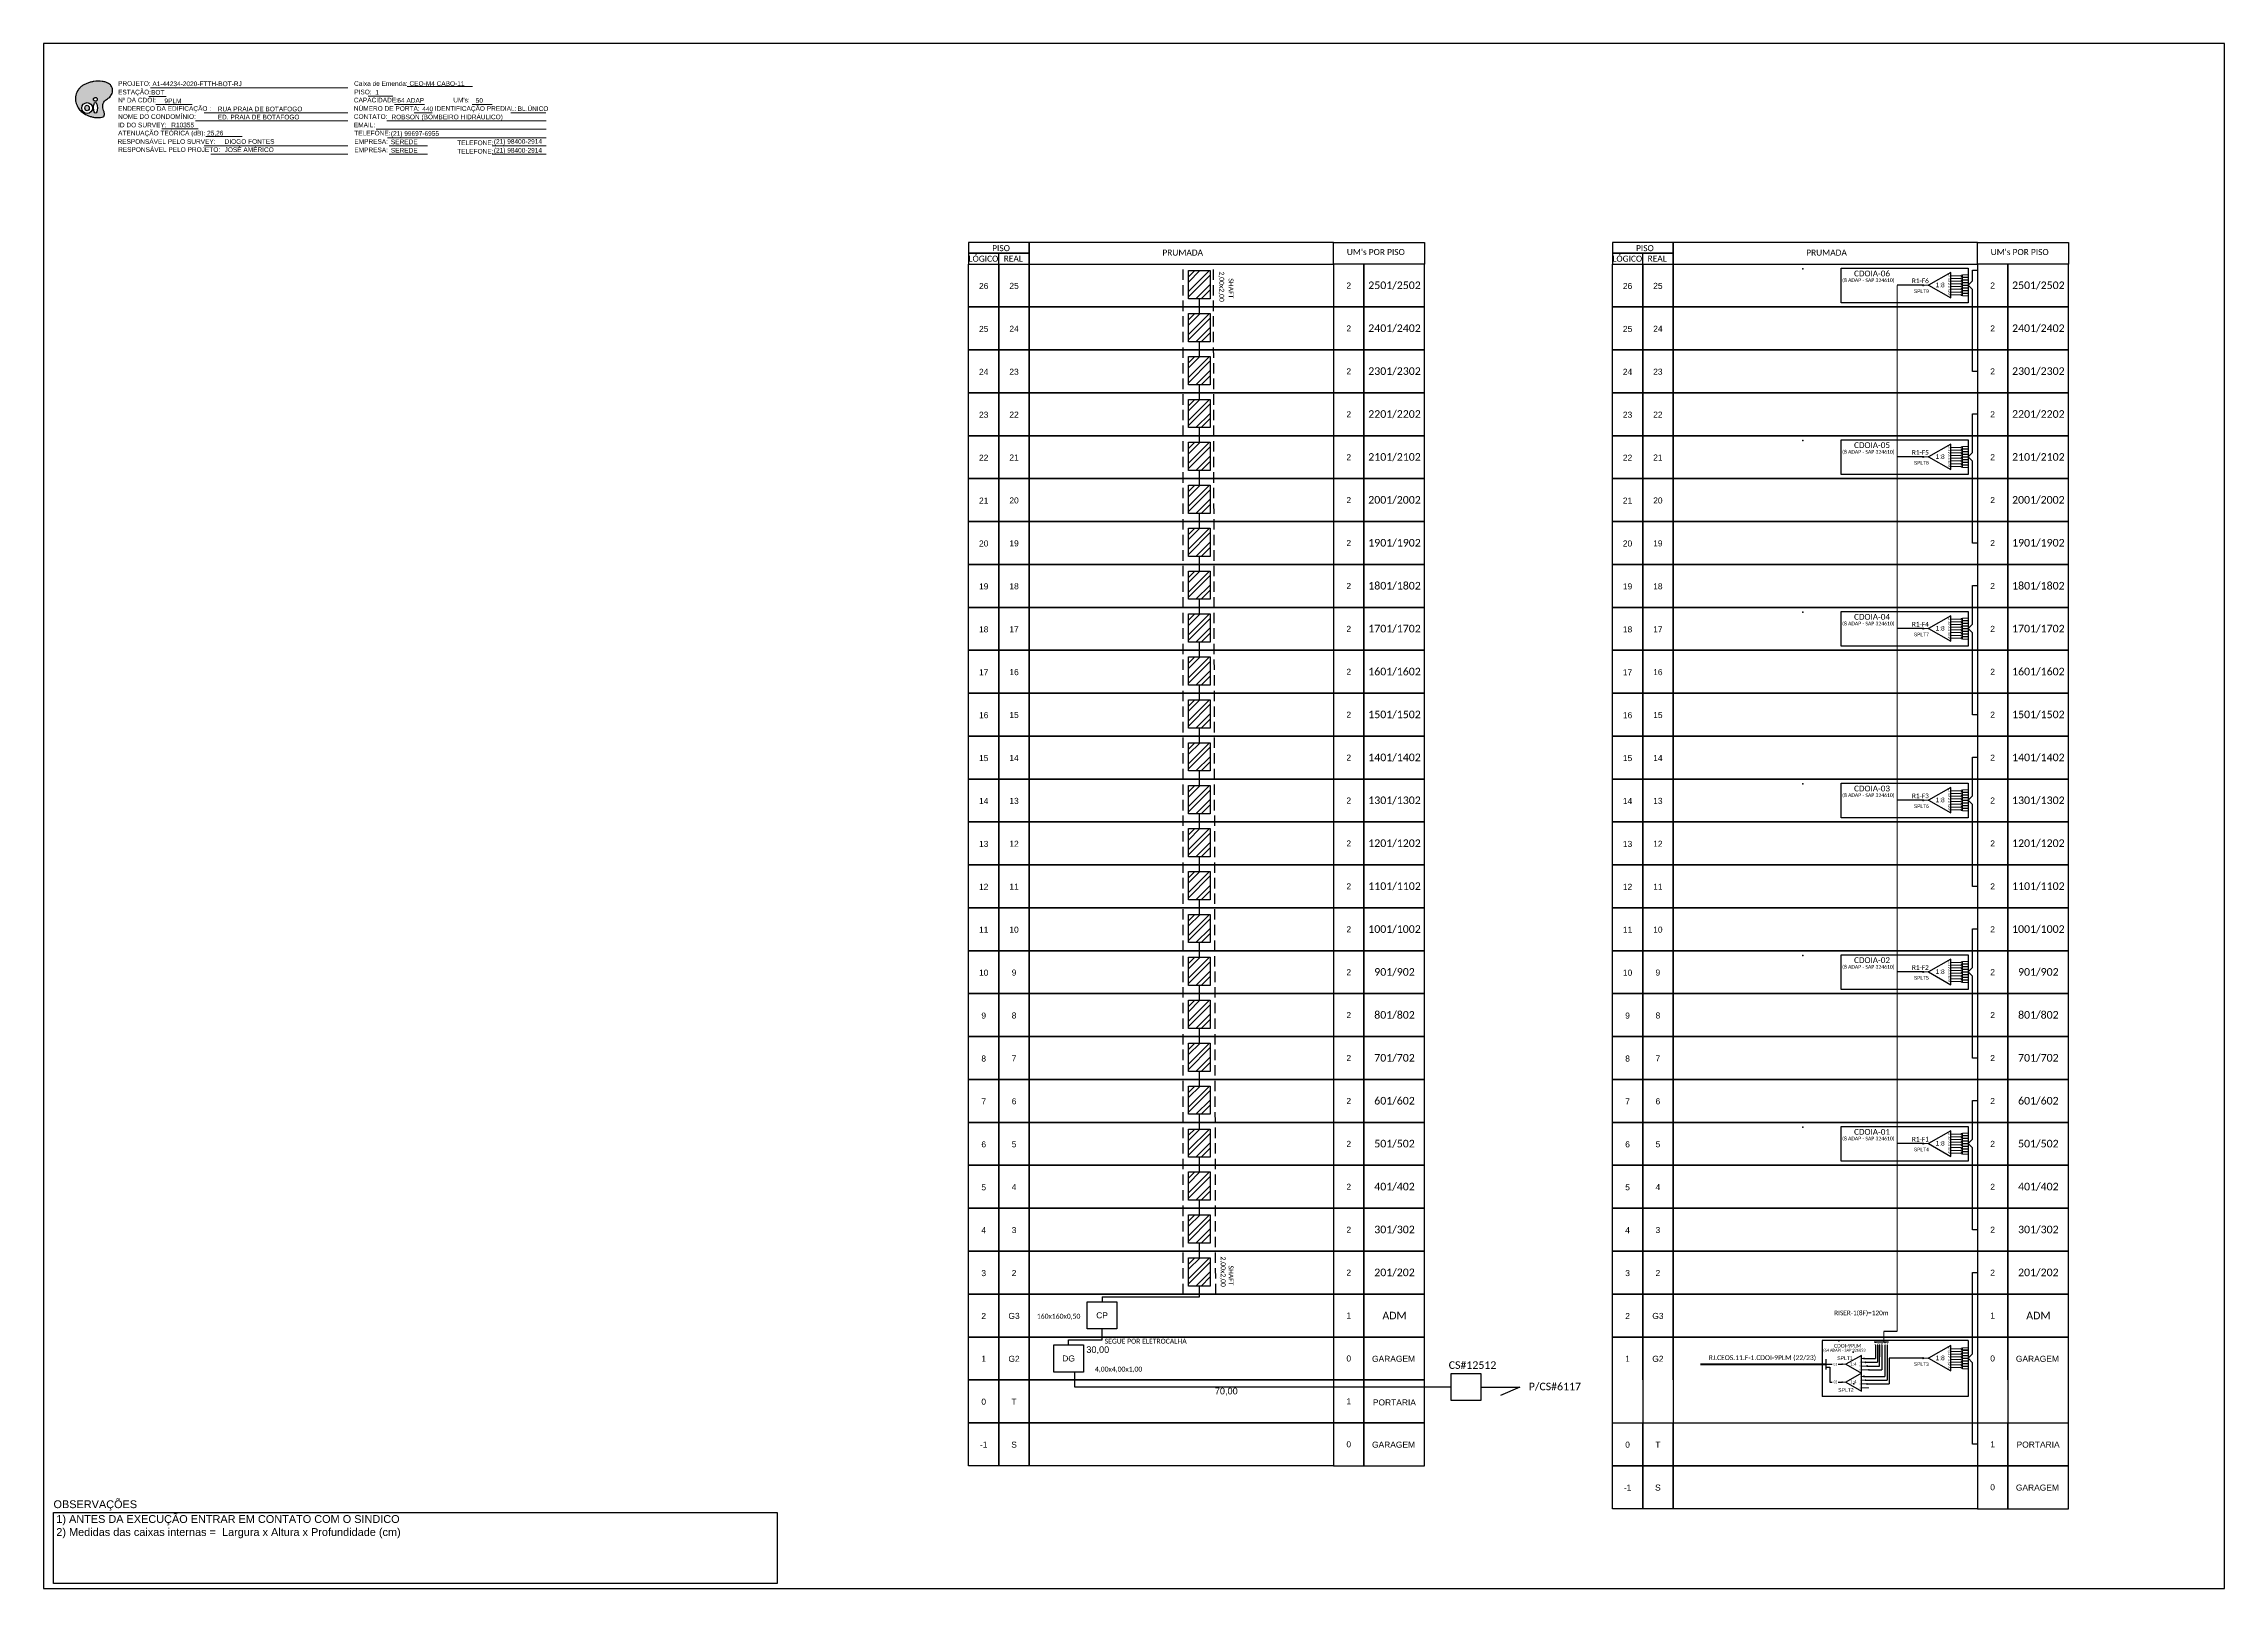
# Model space of a CAD drawing. Header units: millimetres. Extents: x 3753 to 6511, y 627 to 1221.
# Drawn here: x 3753 to 4591, y 627 to 1221 of the extents above; entities that cross this region are included whole.
import ezdxf
from ezdxf.enums import TextEntityAlignment as Align

# ---------------------------------------------------------------- set-up
doc = ezdxf.new("R2010")
doc.units = ezdxf.units.MM
doc.linetypes.add('DASHED', pattern=[0.75, 0.5, -0.25])
doc.styles.add('ARIAL', font='arial.ttf')
doc.styles.add('WMF-Calibri0', font='CALIBRI.TTF')

msp = doc.modelspace()

# ---------------------------------------------------------------- texts
at = {"color": 7, "lineweight": 0, "style": 'ARIAL'}
for s, height, p in [('PROJETO:', 1.793, (3781.48, 1205.2)), ('ESTAÇÃO:', 1.793, (3781.48, 1201.92)), ('Nº DA CDOI:', 1.7927, (3781.48, 1198.85)), ('CAPACIDADE:', 1.7927, (3872.12, 1198.85)), ('Caixa de Emenda: CEO-M4 CABO-11', 1.7927, (3872.23, 1205.2)), ('PISO:', 1.793, (3872.3, 1201.96)), ("UM's:", 1.793, (3910.37, 1198.85)), ('ENDEREÇO DA EDIFICAÇÃO :', 1.7927, (3781.48, 1195.61)), ('NOME DO CONDOMÍNIO:', 1.7927, (3781.48, 1192.5)), ('ID DO SURVEY:', 1.7927, (3781.48, 1189.26)), ('CONTATO:', 1.793, (3872.12, 1192.5)), ('NÚMERO DE PORTA:', 1.7927, (3872.12, 1195.61)), ('EMAIL: ', 1.793, (3872.12, 1189.26)), ('IDENTIFICAÇÃO PREDIAL:', 1.7927, (3903.21, 1195.61)), ('RESPONSÁVEL PELO SURVEY:', 1.7927, (3781.24, 1182.91)), ('ATENUAÇÃO TEÓRICA (dB): 25,26', 1.7927, (3781.48, 1186.15)), ('TELEFONE:', 1.793, (3872.31, 1186.15)), ('EMPRESA:', 1.793, (3872.31, 1182.91)), ('TELEFONE:', 1.793, (3911.91, 1182.41)), ('RESPONSÁVEL PELO PROJETO:', 1.7927, (3781.48, 1179.8)), ('EMPRESA:', 1.793, (3872.31, 1179.68)), ('TELEFONE:', 1.793, (3911.91, 1179.17))]:
    msp.add_text(s, height=height, dxfattribs=at).set_placement(p)
at = {"color": 7}
for s, height, style, p in [('BOT', 1.793, 'ARIAL', (3794.16, 1201.82)), ('A1-44234-2020-FTTH-BOT-RJ', 1.7927, 'ARIAL', (3794.67, 1205.1)), ('9PLM', 1.793, 'ARIAL', (3799.29, 1198.55)), ('  1  ', 1.793, 'ARIAL', (3879, 1201.81)), ('64 ADAP', 1.793, 'ARIAL', (3888.87, 1198.72)), ('50', 1.793, 'ARIAL', (3918.99, 1198.7)), ('R10355', 1.793, 'ARIAL', (3801.92, 1189.26)), ('RUA PRAIA DE BOTAFOGO', 1.7927, 'ARIAL', (3819.78, 1195.42)), ('ED. PRAIA DE BOTAFOGO', 1.7927, 'ARIAL', (3819.78, 1192.32)), ('ROBSON (BOMBEIRO HIDRÁULICO)', 1.7927, 'ARIAL', (3886.59, 1192.35)), ('  440', 1.793, 'ARIAL', (3897.06, 1195.46)), ('BL.ÚNICO', 1.793, 'ARIAL', (3935.11, 1195.54)), ('DIOGO FONTES', 1.7927, 'ARIAL', (3822.43, 1182.91)), ('SEREDE', 1.793, 'ARIAL', (3886.37, 1182.77)), ('(21) 99697-6955', 1.7927, 'ARIAL', (3886.37, 1186)), ('(21) 98400-2914', 1.7927, 'ARIAL', (3925.97, 1182.93)), ('JOSÉ AMÉRICO', 1.7927, 'ARIAL', (3822.43, 1179.77)), ('SEREDE', 1.793, 'ARIAL', (3886.37, 1179.53)), ('(21) 98400-2914', 1.7927, 'ARIAL', (3925.97, 1179.53)), ('160x160x0,50', 1.89, 'WMF-Calibri0', (4134.78, 731.16)), ('SEGUE POR ELETROCALHA', 1.89, 'WMF-Calibri0', (4160.85, 721.57)), ('CS#12512', 2.919, 'WMF-Calibri0', (4293.14, 711.86)), ('4,00x4,00x1,00', 1.89, 'WMF-Calibri0', (4157.11, 710.82)), ('P/CS#6117', 2.919, 'WMF-Calibri0', (4323.91, 703.63))]:
    msp.add_text(s, height=height, dxfattribs=dict(at, style=style)).set_placement(p)
at = {"color": 0, "style": 'WMF-Calibri0'}
for s, height, p in [('  LÓGICO', 2.318, (4106.9, 1137.59)), ('     PISO', 2.318, (4113.5, 1141.65)), ('PRUMADA', 2.318, (4183.03, 1139.94)), ("UM's POR PISO", 2.3184, (4253.96, 1140.14)), ('  LÓGICO', 2.318, (4354.48, 1137.59)), ('     PISO', 2.318, (4361.08, 1141.65)), ('PRUMADA', 2.318, (4430.61, 1139.94)), ("UM's POR PISO", 2.3184, (4501.54, 1140.14)), ('    REAL', 2.318, (4118.76, 1137.64)), ('    REAL', 2.318, (4366.34, 1137.64))]:
    msp.add_text(s, height=height, dxfattribs=at).set_placement(p)
at = {"color": 7, "style": 'WMF-Calibri0'}
for s, p in [('2,00x2,00 ', (4204.91, 1133.87)), ('SHAFT', (4208.48, 1131.18)), ('2,00x2,00 ', (4205.47, 755.1)), ('SHAFT', (4208.48, 751.61))]:
    msp.add_text(s, height=1.89, rotation=270, dxfattribs=at).set_placement(p)
at = {"color": 1}
for s, height, style, p in [('S1', 0.672, 'ARIAL', (4485.01, 1131.9)), ('1:8', 1.792, 'ARIAL', (4480.38, 1127.76)), ('S2', 0.672, 'ARIAL', (4485.01, 1130.83)), ('S3', 0.672, 'ARIAL', (4485.01, 1129.75)), ('S4', 0.672, 'ARIAL', (4485.01, 1128.69)), ('S5', 0.672, 'ARIAL', (4485.01, 1127.61)), ('S6', 0.672, 'ARIAL', (4485.01, 1126.6)), ('S7', 0.672, 'ARIAL', (4485.01, 1125.62)), ('S8', 0.672, 'ARIAL', (4485.01, 1124.62)), ('S1', 0.672, 'ARIAL', (4485.01, 1065.89)), ('S2', 0.672, 'ARIAL', (4485.01, 1064.82)), ('1:8', 1.792, 'ARIAL', (4480.38, 1061.75)), ('S3', 0.672, 'ARIAL', (4485.01, 1063.74)), ('S4', 0.672, 'ARIAL', (4485.01, 1062.68)), ('S5', 0.672, 'ARIAL', (4485.01, 1061.6)), ('S6', 0.672, 'ARIAL', (4485.01, 1060.59)), ('S7', 0.672, 'ARIAL', (4485.01, 1059.61)), ('S8', 0.672, 'ARIAL', (4485.01, 1058.61)), ('S1', 0.672, 'ARIAL', (4485.01, 999.87)), ('S2', 0.672, 'ARIAL', (4485.01, 998.81)), ('S3', 0.672, 'ARIAL', (4485.01, 997.73)), ('1:8', 1.792, 'ARIAL', (4480.38, 995.74)), ('S4', 0.672, 'ARIAL', (4485.01, 996.67)), ('S5', 0.672, 'ARIAL', (4485.01, 995.59)), ('S6', 0.672, 'ARIAL', (4485.01, 994.58)), ('S7', 0.672, 'ARIAL', (4485.01, 993.6)), ('S8', 0.672, 'ARIAL', (4485.01, 992.6)), ('1:8', 1.792, 'ARIAL', (4480.38, 929.73)), ('S1', 0.672, 'ARIAL', (4485.01, 933.86)), ('S2', 0.672, 'ARIAL', (4485.01, 932.8)), ('S3', 0.672, 'ARIAL', (4485.01, 931.71)), ('S4', 0.672, 'ARIAL', (4485.01, 930.66)), ('S5', 0.672, 'ARIAL', (4485.01, 929.57)), ('S6', 0.672, 'ARIAL', (4485.01, 928.57)), ('S7', 0.672, 'ARIAL', (4485.01, 927.59)), ('S8', 0.672, 'ARIAL', (4485.01, 926.59)), ('1:8', 1.792, 'ARIAL', (4480.38, 863.71)), ('S1', 0.672, 'ARIAL', (4485.01, 867.85)), ('S2', 0.672, 'ARIAL', (4485.01, 866.79)), ('S3', 0.672, 'ARIAL', (4485.01, 865.7)), ('S4', 0.672, 'ARIAL', (4485.01, 864.65)), ('S5', 0.672, 'ARIAL', (4485.01, 863.56)), ('S6', 0.672, 'ARIAL', (4485.01, 862.56)), ('S7', 0.672, 'ARIAL', (4485.01, 861.58)), ('S8', 0.672, 'ARIAL', (4485.01, 860.57)), ('1:8', 1.792, 'ARIAL', (4480.38, 797.7)), ('S1', 0.672, 'ARIAL', (4485.01, 801.84)), ('S2', 0.672, 'ARIAL', (4485.01, 800.78)), ('S3', 0.672, 'ARIAL', (4485.01, 799.69)), ('S4', 0.672, 'ARIAL', (4485.01, 798.64)), ('S5', 0.672, 'ARIAL', (4485.01, 797.55)), ('S6', 0.672, 'ARIAL', (4485.01, 796.55)), ('S7', 0.672, 'ARIAL', (4485.01, 795.56)), ('S8', 0.672, 'ARIAL', (4485.01, 794.56)), ('RJ.CEOS.11.F-1.CDOI-9PLM (22/23)', 1.8637, 'WMF-Calibri0', (4393.1, 715.24)), ('1:8', 1.792, 'ARIAL', (4480.38, 715.19)), ('S1', 0.672, 'ARIAL', (4485.01, 719.33)), ('S2', 0.672, 'ARIAL', (4485.01, 718.26)), ('S3', 0.672, 'ARIAL', (4485.01, 717.18)), ('S4', 0.672, 'ARIAL', (4485.01, 716.12)), ('S5', 0.672, 'ARIAL', (4485.01, 715.04)), ('S6', 0.672, 'ARIAL', (4485.01, 714.03)), ('S7', 0.672, 'ARIAL', (4485.01, 713.05)), ('1:4', 1.259, 'ARIAL', (4447.52, 706.25)), ('S1', 0.472, 'ARIAL', (4451.06, 708.71)), ('S2', 0.472, 'ARIAL', (4451.06, 707.29)), ('S3', 0.472, 'ARIAL', (4451.06, 705.81)), ('S4', 0.472, 'ARIAL', (4451.06, 704.39)), ('S8', 0.672, 'ARIAL', (4485.01, 712.05))]:
    msp.add_text(s, height=height, dxfattribs=dict(at, style=style)).set_placement(p)
at = {"style": 'ARIAL'}
for s, height, p in [('26', 2.318, (4114.33, 1128.26)), ('25', 2.318, (4126, 1128.3)), ('2', 2.32, (4254.7, 1128.43)), ('26', 2.318, (4361.91, 1128.26)), ('25', 2.318, (4373.57, 1128.3)), ('2', 2.32, (4502.28, 1128.43)), ('25', 2.318, (4114.33, 1111.75)), ('24', 2.318, (4126, 1111.8)), ('2', 2.32, (4254.7, 1111.93)), ('25', 2.318, (4361.91, 1111.75)), ('24', 2.318, (4373.57, 1111.8)), ('2', 2.32, (4502.28, 1111.93)), ('24', 2.318, (4114.33, 1095.25)), ('23', 2.318, (4126, 1095.29)), ('2', 2.32, (4254.7, 1095.43)), ('24', 2.318, (4361.91, 1095.25)), ('23', 2.318, (4373.57, 1095.29)), ('2', 2.32, (4502.28, 1095.43)), ('23', 2.318, (4114.33, 1078.75)), ('22', 2.318, (4126, 1078.79)), ('2', 2.32, (4254.7, 1078.93)), ('23', 2.318, (4361.91, 1078.75)), ('22', 2.318, (4373.57, 1078.79)), ('2', 2.32, (4502.28, 1078.93)), ('22', 2.318, (4114.33, 1062.24)), ('21', 2.318, (4126, 1062.29)), ('2', 2.32, (4254.7, 1062.42)), ('22', 2.318, (4361.91, 1062.24)), ('21', 2.318, (4373.57, 1062.29)), ('2', 2.32, (4502.28, 1062.42)), ('21', 2.318, (4114.33, 1045.74)), ('20', 2.318, (4126, 1045.79)), ('2', 2.32, (4254.7, 1045.92)), ('21', 2.318, (4361.91, 1045.74)), ('20', 2.318, (4373.57, 1045.79)), ('2', 2.32, (4502.28, 1045.92)), ('20', 2.318, (4114.33, 1029.24)), ('19', 2.318, (4126, 1029.28)), ('2', 2.32, (4254.7, 1029.42)), ('20', 2.318, (4361.91, 1029.24)), ('19', 2.318, (4373.57, 1029.28)), ('2', 2.32, (4502.28, 1029.42)), ('19', 2.318, (4114.33, 1012.74)), ('18', 2.318, (4126, 1012.78)), ('2', 2.32, (4254.7, 1012.91)), ('19', 2.318, (4361.91, 1012.74)), ('18', 2.318, (4373.57, 1012.78)), ('2', 2.32, (4502.28, 1012.91)), ('18', 2.318, (4114.33, 996.23)), ('17', 2.318, (4126, 996.28)), ('2', 2.32, (4254.7, 996.41)), ('18', 2.318, (4361.91, 996.23)), ('17', 2.318, (4373.57, 996.28)), ('2', 2.32, (4502.28, 996.41)), ('17', 2.318, (4114.33, 979.73)), ('16', 2.318, (4126, 979.77)), ('2', 2.32, (4254.7, 979.91)), ('17', 2.318, (4361.91, 979.73)), ('16', 2.318, (4373.57, 979.77)), ('2', 2.32, (4502.28, 979.91)), ('16', 2.318, (4114.33, 963.23)), ('15', 2.318, (4126, 963.27)), ('2', 2.32, (4254.7, 963.41)), ('16', 2.318, (4361.91, 963.23)), ('15', 2.318, (4373.57, 963.27)), ('2', 2.32, (4502.28, 963.41)), ('15', 2.318, (4114.33, 946.72)), ('14', 2.318, (4126, 946.77)), ('2', 2.32, (4254.7, 946.9)), ('15', 2.318, (4361.91, 946.72)), ('14', 2.318, (4373.57, 946.77)), ('2', 2.32, (4502.28, 946.9)), ('14', 2.318, (4114.33, 930.22)), ('13', 2.318, (4126, 930.27)), ('2', 2.32, (4254.7, 930.4)), ('14', 2.318, (4361.91, 930.22)), ('13', 2.318, (4373.57, 930.27)), ('2', 2.32, (4502.28, 930.4)), ('13', 2.318, (4114.33, 913.72)), ('12', 2.318, (4126, 913.76)), ('2', 2.32, (4254.7, 913.9)), ('13', 2.318, (4361.91, 913.72)), ('12', 2.318, (4373.57, 913.76)), ('2', 2.32, (4502.28, 913.9)), ('12', 2.318, (4114.33, 897.22)), ('11', 2.318, (4126, 897.26)), ('2', 2.32, (4254.7, 897.39)), ('12', 2.318, (4361.91, 897.22)), ('11', 2.318, (4373.57, 897.26)), ('2', 2.32, (4502.28, 897.39)), ('11', 2.318, (4114.33, 880.71)), ('10', 2.318, (4126, 880.76)), ('2', 2.32, (4254.7, 880.89)), ('11', 2.318, (4361.91, 880.71)), ('10', 2.318, (4373.57, 880.76)), ('2', 2.32, (4502.28, 880.89)), ('10', 2.318, (4114.33, 864.21)), ('9', 2.32, (4126, 864.25)), ('2', 2.32, (4254.7, 864.39)), ('10', 2.318, (4361.91, 864.21)), ('9', 2.32, (4373.57, 864.25)), ('2', 2.32, (4502.28, 864.39)), ('9', 2.32, (4114.33, 847.71)), ('8', 2.32, (4126, 847.75)), ('2', 2.32, (4254.7, 847.89)), ('9', 2.32, (4361.91, 847.71)), ('8', 2.32, (4373.57, 847.75)), ('2', 2.32, (4502.28, 847.89)), ('8', 2.32, (4114.33, 831.2)), ('7', 2.32, (4126, 831.25)), ('2', 2.32, (4254.7, 831.38)), ('8', 2.32, (4361.91, 831.2)), ('7', 2.32, (4373.57, 831.25)), ('2', 2.32, (4502.28, 831.38)), ('7', 2.32, (4114.33, 814.7)), ('6', 2.32, (4126, 814.75)), ('2', 2.32, (4254.7, 814.88)), ('7', 2.32, (4361.91, 814.7)), ('6', 2.32, (4373.57, 814.75)), ('2', 2.32, (4502.28, 814.88)), ('6', 2.32, (4114.33, 798.2)), ('5', 2.32, (4126, 798.24)), ('2', 2.32, (4254.7, 798.38)), ('6', 2.32, (4361.91, 798.2)), ('5', 2.32, (4373.57, 798.24)), ('2', 2.32, (4502.28, 798.38)), ('5', 2.32, (4114.33, 781.7)), ('4', 2.32, (4126, 781.74)), ('2', 2.32, (4254.7, 781.87)), ('5', 2.32, (4361.91, 781.7)), ('4', 2.32, (4373.57, 781.74)), ('2', 2.32, (4502.28, 781.87)), ('4', 2.32, (4114.33, 765.19)), ('3', 2.32, (4126, 765.24)), ('2', 2.32, (4254.7, 765.37)), ('4', 2.32, (4361.91, 765.19)), ('3', 2.32, (4373.57, 765.24)), ('2', 2.32, (4502.28, 765.37)), ('3', 2.32, (4114.33, 748.69)), ('2', 2.32, (4126, 748.73)), ('2', 2.32, (4254.7, 748.87)), ('3', 2.32, (4361.91, 748.69)), ('2', 2.32, (4373.57, 748.73)), ('2', 2.32, (4502.28, 748.87)), ('2', 2.32, (4114.33, 732.19)), ('G3', 2.318, (4126, 732.23)), ('1', 2.32, (4254.7, 732.37)), ('2', 2.32, (4361.91, 732.19)), ('G3', 2.318, (4373.57, 732.23)), ('1', 2.32, (4502.28, 732.37)), ('1', 2.32, (4114.33, 715.73)), ('G2', 2.318, (4126, 715.73)), ('0', 2.32, (4254.7, 715.86)), ('GARAGEM', 2.318, (4271.92, 715.73)), ('1', 2.32, (4361.91, 715.73)), ('G2', 2.318, (4373.57, 715.73)), ('01', 0.982, (4441.8, 713.69)), ('0', 2.32, (4502.28, 715.86)), ('GARAGEM', 2.318, (4519.5, 715.73)), ('02', 0.982, (4441.8, 706.83)), ('0', 2.32, (4114.33, 699.23)), ('T', 2.32, (4126, 699.23)), ('1', 2.32, (4254.7, 699.36)), ('PORTARIA', 2.318, (4272.25, 698.96)), ('-1', 2.318, (4114.33, 682.72)), ('S', 2.32, (4126, 682.72)), ('0', 2.32, (4254.7, 682.86)), ('GARAGEM', 2.318, (4271.92, 682.72)), ('0', 2.32, (4361.91, 682.72)), ('T', 2.32, (4373.57, 682.72)), ('1', 2.32, (4502.28, 682.86)), ('PORTARIA', 2.318, (4519.78, 682.75)), ('-1', 2.318, (4361.91, 666.22)), ('S', 2.32, (4373.57, 666.22)), ('0', 2.32, (4502.28, 666.35)), ('GARAGEM', 2.318, (4519.5, 666.22))]:
    msp.add_text(s, height=height, dxfattribs=at).set_placement(p, align=Align.MIDDLE_CENTER)
at = {"color": 5, "style": 'WMF-Calibri0'}
for s, p in [('R1-F6', (4471.26, 1129.35)), ('R1-F5', (4471.26, 1063.34)), ('R1-F4', (4471.26, 997.32)), ('R1-F3', (4471.26, 931.31)), ('R1-F2', (4471.26, 865.3)), ('R1-F1', (4471.26, 799.29)), ('RISER-1(8F)=120m', (4441.36, 732.48))]:
    msp.add_text(s, height=1.792, dxfattribs=at).set_placement(p)
at = {"color": 7, "style": 'ARIAL'}
for s, height, p in [('CP', 2.318, (4159.85, 732.45)), ('DG', 2.318, (4146.96, 715.86)), ('30,00', 2.52, (4158.19, 719.27)), ('70,00', 2.52, (4207.6, 703.33))]:
    msp.add_text(s, height=height, dxfattribs=at).set_placement(p, align=Align.MIDDLE_CENTER)
at = {"style": 'ARIAL'}
for s, p in [('01', (4457.17, 721.45)), ('02', (4458.05, 721.45)), ('03', (4458.84, 721.45)), ('04', (4459.69, 721.45)), ('05', (4460.88, 721.47)), ('06', (4461.76, 721.47))]:
    msp.add_text(s, height=0.538, rotation=90, dxfattribs=at).set_placement(p, align=Align.MIDDLE_CENTER)
msp.add_text('OBSERVAÇÕES', height=3, dxfattribs=at).set_placement((3756.64, 658.31))
for s, insert, char_height, width, attachment_point, style in [('2501/2502', (4272.3, 1128.43), 2.919, 20.9292, 5, 'WMF-Calibri0'), ('2501/2502', (4519.87, 1128.43), 2.919, 20.9292, 5, 'WMF-Calibri0'), ('2401/2402', (4272.3, 1111.93), 2.919, 20.9292, 5, 'WMF-Calibri0'), ('2401/2402', (4519.87, 1111.93), 2.919, 20.9292, 5, 'WMF-Calibri0'), ('2301/2302', (4272.3, 1095.43), 2.919, 20.9292, 5, 'WMF-Calibri0'), ('2301/2302', (4519.87, 1095.43), 2.919, 20.9292, 5, 'WMF-Calibri0'), ('2201/2202', (4272.3, 1078.93), 2.919, 20.9292, 5, 'WMF-Calibri0'), ('2201/2202', (4519.87, 1078.93), 2.919, 20.9292, 5, 'WMF-Calibri0'), ('2101/2102', (4272.3, 1062.42), 2.919, 20.9292, 5, 'WMF-Calibri0'), ('2101/2102', (4519.87, 1062.42), 2.919, 20.9292, 5, 'WMF-Calibri0'), ('2001/2002', (4272.3, 1045.92), 2.919, 20.9292, 5, 'WMF-Calibri0'), ('2001/2002', (4519.87, 1045.92), 2.919, 20.9292, 5, 'WMF-Calibri0'), ('1901/1902', (4272.3, 1029.42), 2.919, 20.9292, 5, 'WMF-Calibri0'), ('1901/1902', (4519.87, 1029.42), 2.919, 20.9292, 5, 'WMF-Calibri0'), ('1801/1802', (4272.3, 1012.91), 2.919, 20.9292, 5, 'WMF-Calibri0'), ('1801/1802', (4519.87, 1012.91), 2.919, 20.9292, 5, 'WMF-Calibri0'), ('1701/1702', (4272.3, 996.41), 2.919, 20.9292, 5, 'WMF-Calibri0'), ('1701/1702', (4519.87, 996.41), 2.919, 20.9292, 5, 'WMF-Calibri0'), ('1601/1602', (4272.3, 979.91), 2.919, 20.9292, 5, 'WMF-Calibri0'), ('1601/1602', (4519.87, 979.91), 2.919, 20.9292, 5, 'WMF-Calibri0'), ('1501/1502', (4272.3, 963.41), 2.919, 20.9292, 5, 'WMF-Calibri0'), ('1501/1502', (4519.87, 963.41), 2.919, 20.9292, 5, 'WMF-Calibri0'), ('1401/1402', (4272.3, 946.9), 2.919, 20.9292, 5, 'WMF-Calibri0'), ('1401/1402', (4519.87, 946.9), 2.919, 20.9292, 5, 'WMF-Calibri0'), ('1301/1302', (4272.3, 930.4), 2.919, 20.9292, 5, 'WMF-Calibri0'), ('1301/1302', (4519.87, 930.4), 2.919, 20.9292, 5, 'WMF-Calibri0'), ('1201/1202', (4272.3, 913.9), 2.919, 20.9292, 5, 'WMF-Calibri0'), ('1201/1202', (4519.87, 913.9), 2.919, 20.9292, 5, 'WMF-Calibri0'), ('1101/1102', (4272.3, 897.39), 2.919, 20.9292, 5, 'WMF-Calibri0'), ('1101/1102', (4519.87, 897.39), 2.919, 20.9292, 5, 'WMF-Calibri0'), ('1001/1002', (4272.3, 880.89), 2.919, 20.9292, 5, 'WMF-Calibri0'), ('1001/1002', (4519.87, 880.89), 2.919, 20.9292, 5, 'WMF-Calibri0'), ('901/902', (4272.3, 864.39), 2.919, 20.9292, 5, 'WMF-Calibri0'), ('901/902', (4519.87, 864.39), 2.919, 20.9292, 5, 'WMF-Calibri0'), ('801/802', (4272.3, 847.89), 2.919, 20.9292, 5, 'WMF-Calibri0'), ('801/802', (4519.87, 847.89), 2.919, 20.9292, 5, 'WMF-Calibri0'), ('701/702', (4272.3, 831.38), 2.919, 20.9292, 5, 'WMF-Calibri0'), ('701/702', (4519.87, 831.38), 2.919, 20.9292, 5, 'WMF-Calibri0'), ('601/602', (4272.3, 814.88), 2.919, 20.9292, 5, 'WMF-Calibri0'), ('601/602', (4519.87, 814.88), 2.919, 20.9292, 5, 'WMF-Calibri0'), ('501/502', (4272.3, 798.38), 2.919, 20.9292, 5, 'WMF-Calibri0'), ('501/502', (4519.87, 798.38), 2.919, 20.9292, 5, 'WMF-Calibri0'), ('401/402', (4272.3, 781.87), 2.919, 20.9292, 5, 'WMF-Calibri0'), ('401/402', (4519.87, 781.87), 2.919, 20.9292, 5, 'WMF-Calibri0'), ('301/302', (4272.3, 765.37), 2.919, 20.9292, 5, 'WMF-Calibri0'), ('301/302', (4519.87, 765.37), 2.919, 20.9292, 5, 'WMF-Calibri0'), ('201/202', (4272.3, 748.87), 2.919, 20.9292, 5, 'WMF-Calibri0'), ('201/202', (4519.87, 748.87), 2.919, 20.9292, 5, 'WMF-Calibri0'), ('ADM', (4272.3, 732.37), 2.919, 20.9292, 5, 'WMF-Calibri0'), ('ADM', (4519.87, 732.37), 2.919, 20.9292, 5, 'WMF-Calibri0'), ('1) ANTES DA EXECUÇÃO ENTRAR EM CONTATO COM O SINDICO \\P2) Medidas das caixas internas =  Largura x Altura x Profundidade (cm)\\P', (3757.72, 655.62), 3, 277.1819, 1, 'ARIAL')]:
    msp.add_mtext(s, dxfattribs=dict(insert=insert, char_height=char_height, width=width, attachment_point=attachment_point, style=style))

# ---------------------------------------------------------------- blocks, each defined once
blk = doc.blocks.new('OI')
h = blk.add_hatch(color=40)
edge = h.paths.add_edge_path()
edge.add_spline(control_points=[(4.35, -0.67), (3.92, -0.99), (3.26, -1.5), (2.81, -2.59), (2.9, -3.5), (3.06, -4.27), (3.31, -4.85), (3.37, -5.39), (3.4, -5.88), (3.2, -6.4), (2.54, -6.61), (1.65, -6.63), (0.55, -6.67), (-0.56, -6.42), (-1.61, -6.14), (-2.77, -5.61), (-3.92, -4.77), (-4.89, -3.7), (-5.34, -2.65), (-5.6, -1.94), (-5.85, -0.96), (-5.71, 0.47), (-5.1, 2.02), (-4.14, 3.02), (-3.3, 3.61), (-2.37, 4.16), (-1.36, 4.44), (-0.56, 4.7), (0.79, 4.85), (2.24, 4.97), (3.79, 4.57), (4.67, 4.21), (5.44, 3.65), (5.76, 2.99), (6.03, 2.21), (6.01, 1.46), (5.72, 0.64), (5.31, 0.08), (4.88, -0.38), (4.51, -0.55), (4.35, -0.67)], knot_values=[0, 0, 0, 0, 1.60434, 2.417191, 3.427595, 4.282808, 4.776746, 5.304182, 5.888771, 6.258406, 6.858137, 7.79129, 8.986195, 10.124242, 11.187857, 12.242908, 13.953784, 15.414161, 16.515391, 17.349188, 17.675853, 19.552021, 21.515531, 22.568638, 23.63245, 24.621084, 25.782718, 26.745347, 27.142653, 29.870543, 31.004649, 31.921532, 32.709589, 33.801391, 34.042471, 35.192333, 35.971461, 36.628871, 37.254359, 37.836911, 37.836911, 37.836911, 37.836911], degree=3, periodic=0)
h.paths.add_polyline_path([(1.13, -0.87, -1), (-0.04, -0.87, -1)], flags=16)
edge = h.paths.add_edge_path(flags=16)
edge.add_ellipse((0.56, -3.59), major_axis=(-0.02, 1.71), ratio=0.361305, start_angle=0, end_angle=360)
h.paths.add_polyline_path([(-0.36, -3.62, -1), (-3.8, -3.62, -1)], flags=16)
edge = h.paths.add_edge_path(flags=0)
edge.add_ellipse((-2.08, -3.62), major_axis=(0, 0.885), ratio=0.758294, start_angle=0, end_angle=360)
at = {"color": 40}
for centre, radius in [((-2.08, -3.62), 1.72), ((0.54, -0.87), 0.587)]:
    blk.add_circle(centre, radius, dxfattribs=at)
blk.add_ellipse((-2.08, -3.62), major_axis=(0, 0.885), ratio=0.758294, start_param=-3.141592653589792, end_param=3.141592653589792, dxfattribs=at)
blk.add_ellipse((0.56, -3.59), major_axis=(-0.02, 1.71), ratio=0.361305, dxfattribs=at)
at = {"color": 40, "start_tangent": (-0.800898, -0.598801), "end_tangent": (-0.800898, -0.598801)}
blk.add_spline([(4.35, -0.67), (3.2, -1.78), (2.9, -2.54), (2.92, -3.55), (3.12, -4.38), (3.28, -4.85), (3.37, -5.37), (3.35, -5.95), (3.2, -6.29), (2.66, -6.55), (1.73, -6.63), (0.54, -6.62), (-0.58, -6.41), (-1.6, -6.11), (-2.56, -5.67), (-3.95, -4.67), (-4.89, -3.56), (-5.37, -2.56), (-5.64, -1.78), (-5.72, -1.46), (-5.63, 0.42), (-4.84, 2.22), (-4.13, 2.99), (-3.27, 3.62), (-2.4, 4.09), (-1.3, 4.47), (-0.37, 4.72), (0.02, 4.77), (2.75, 4.8), (3.85, 4.53), (4.69, 4.16), (5.31, 3.68), (5.85, 2.73), (5.93, 2.5), (5.94, 1.35), (5.67, 0.62), (5.29, 0.08), (4.84, -0.36), (4.35, -0.67)], degree=3, dxfattribs=at)
blk = doc.blocks.new('LEG_CDO64_DIR')
blk.add_point((0, 0))
at = {"color": 1, "style": 'WMF-Calibri0', "flags": 4}
blk.add_attdef('MODELO', text='', height=1.5, dxfattribs=at).set_placement((-1.5, -5.5), align=Align.CENTER)
blk.add_attdef('CDO', (-2.6, -3.6), '', height=2, dxfattribs=at)
blk = doc.blocks.new('SPLITTER_')
blk.add_point((0, 0))
at = {"style": 'ARIAL', "flags": 4}
blk.add_attdef('SPLT', (0, -3.26), '', height=1.5, dxfattribs=at)
blk = doc.blocks.new('A$C415C251F')
at = {"color": 3}
blk.add_point((0, 0), dxfattribs=at)
blk = doc.blocks.new('LEG_CDOIA8_C-SPLT_ESQ')
at = {"color": 3, "extrusion": (0, 0, -1), "xscale": -1, "zscale": -1}
blk.add_blockref('A$C415C251F', (0, 0), dxfattribs=at)
at = {"color": 1, "style": 'WMF-Calibri0', "flags": 4}
blk.add_attdef('MODELO', text='', height=1.5, dxfattribs=at).set_placement((22.54, -4.54), align=Align.CENTER)
blk.add_attdef('CDO', (21.44, -2.61), '', height=2, dxfattribs=at)
at = {"style": 'ARIAL', "flags": 4}
blk.add_attdef('SPLITAGEM', text='', height=1.5, dxfattribs=at).set_placement((18.61, -12.59), align=Align.CENTER)
blk = doc.blocks.new('SPLT_1-4_DIV_DIR')
h = blk.add_hatch(color=3)
h.dxf.hatch_style = 1
edge = h.paths.add_edge_path()
edge.add_arc((13.3, 3.5), 0.242, 0, 360)
h = blk.add_hatch(color=3)
h.dxf.hatch_style = 1
edge = h.paths.add_edge_path()
edge.add_arc((14.3, 1.2), 0.242, 0, 360)
h = blk.add_hatch(color=3)
h.dxf.hatch_style = 1
edge = h.paths.add_edge_path()
edge.add_arc((15.3, -1.1), 0.242, 0, 360)
h = blk.add_hatch(color=3)
h.dxf.hatch_style = 1
edge = h.paths.add_edge_path()
edge.add_arc((16.3, -3.4), 0.242, 0, 360)
at = {"color": 1, "lineweight": 0}
blk.add_lwpolyline([(2.2, 0), (0, 0)], dxfattribs=at)
at = {"color": 1}
blk.add_lwpolyline([(11.9, 5.4), (2.2, 0), (11.9, -5.4), (11.9, 5.4)], dxfattribs=at)
at = {"color": 7, "lineweight": 0}
for points in [[(13.3, 3.5), (11.9, 3.5)], [(11.9, 1.2), (14.3, 1.2)], [(11.9, -1.1), (15.3, -1.1)], [(11.9, -3.4), (16.3, -3.4)]]:
    blk.add_lwpolyline(points, dxfattribs=at)
at = {"color": 3}
for centre in [(13.3, 3.5), (14.3, 1.2), (15.3, -1.1), (16.3, -3.4)]:
    blk.add_circle(centre, 0.242, dxfattribs=at)
at = {"color": 1, "style": 'ARIAL'}
for s, height, p in [('1:4', 2, (4.9, -0.9)), ('S1', 0.75, (10.5, 3.1)), ('S2', 0.75, (10.5, 0.8)), ('S3', 0.75, (10.5, -1.5)), ('S4', 0.75, (10.5, -3.8))]:
    blk.add_text(s, height=height, dxfattribs=at).set_placement(p)

# ---------------------------------------------------------------- hatches: boundary and pattern name
at = {"lineweight": 30}
h = msp.add_hatch(dxfattribs=at)
h.set_pattern_fill('STEEL', color=1, scale=1.26, style=0)
h.set_pattern_definition([(45, (-1122.4944, 402.4386), (-2.8287807, 2.8287807), []), (45, (-1122.4944, 404.439), (-2.8287807, 2.8287807), [])])
h.paths.add_polyline_path([(4193.09, 1134.15), (4201.44, 1134.15), (4201.44, 1123.29), (4193.09, 1123.29)])
h = msp.add_hatch(color=3)
h.dxf.hatch_style = 1
edge = h.paths.add_edge_path()
edge.add_arc((4475.58, 1128.52), 0.23, 0, 360)
h = msp.add_hatch(dxfattribs=at)
h.set_pattern_fill('STEEL', color=1, scale=1.26, style=0)
h.set_pattern_definition([(45, (-1122.4944, 385.9357), (-2.8287807, 2.8287807), []), (45, (-1122.4944, 387.936), (-2.8287807, 2.8287807), [])])
h.paths.add_polyline_path([(4193.09, 1117.65), (4201.44, 1117.65), (4201.44, 1106.79), (4193.09, 1106.79)])
h = msp.add_hatch(dxfattribs=at)
h.set_pattern_fill('STEEL', color=1, scale=1.26, style=0)
h.set_pattern_definition([(45, (-1122.4944, 369.433), (-2.8287807, 2.8287807), []), (45, (-1122.4944, 371.433), (-2.8287807, 2.8287807), [])])
h.paths.add_polyline_path([(4193.09, 1101.14), (4201.44, 1101.14), (4201.44, 1090.28), (4193.09, 1090.28)])
h = msp.add_hatch(dxfattribs=at)
h.set_pattern_fill('STEEL', color=1, scale=1.26, style=0)
h.set_pattern_definition([(45, (-1122.4944, 352.93), (-2.8287807, 2.8287807), []), (45, (-1122.4944, 354.9303), (-2.8287807, 2.8287807), [])])
h.paths.add_polyline_path([(4193.09, 1084.64), (4201.44, 1084.64), (4201.44, 1073.78), (4193.09, 1073.78)])
h = msp.add_hatch(dxfattribs=at)
h.set_pattern_fill('STEEL', color=1, scale=1.26, style=0)
h.set_pattern_definition([(45, (-1122.4944, 336.427), (-2.8287807, 2.8287807), []), (45, (-1122.4944, 338.4274), (-2.8287807, 2.8287807), [])])
h.paths.add_polyline_path([(4193.09, 1068.14), (4201.44, 1068.14), (4201.44, 1057.28), (4193.09, 1057.28)])
h = msp.add_hatch(color=3)
h.dxf.hatch_style = 1
edge = h.paths.add_edge_path()
edge.add_arc((4475.58, 1062.51), 0.23, 0, 360)
h = msp.add_hatch(dxfattribs=at)
h.set_pattern_fill('STEEL', color=1, scale=1.26, style=0)
h.set_pattern_definition([(45, (-1122.4944, 319.9243), (-2.8287807, 2.8287807), []), (45, (-1122.4944, 321.9246), (-2.8287807, 2.8287807), [])])
h.paths.add_polyline_path([(4193.09, 1051.64), (4201.44, 1051.64), (4201.44, 1040.78), (4193.09, 1040.78)])
h = msp.add_hatch(dxfattribs=at)
h.set_pattern_fill('STEEL', color=1, scale=1.26, style=0)
h.set_pattern_definition([(45, (-1122.4944, 303.4215), (-2.8287807, 2.8287807), []), (45, (-1122.4944, 305.4217), (-2.8287807, 2.8287807), [])])
h.paths.add_polyline_path([(4193.09, 1035.13), (4201.44, 1035.13), (4201.44, 1024.27), (4193.09, 1024.27)])
h = msp.add_hatch(dxfattribs=at)
h.set_pattern_fill('STEEL', color=1, scale=1.26, style=0)
h.set_pattern_definition([(45, (-1122.4944, 286.9186), (-2.8287807, 2.8287807), []), (45, (-1122.4944, 288.919), (-2.8287807, 2.8287807), [])])
h.paths.add_polyline_path([(4193.09, 1018.63), (4201.44, 1018.63), (4201.44, 1007.77), (4193.09, 1007.77)])
h = msp.add_hatch(dxfattribs=at)
h.set_pattern_fill('STEEL', color=1, scale=1.26, style=0)
h.set_pattern_definition([(45, (-1122.4944, 270.4158), (-2.8287807, 2.8287807), []), (45, (-1122.4944, 272.416), (-2.8287807, 2.8287807), [])])
h.paths.add_polyline_path([(4193.09, 1002.13), (4201.44, 1002.13), (4201.44, 991.27), (4193.09, 991.27)])
h = msp.add_hatch(color=3)
h.dxf.hatch_style = 1
edge = h.paths.add_edge_path()
edge.add_arc((4475.58, 996.5), 0.23, 0, 360)
h = msp.add_hatch(dxfattribs=at)
h.set_pattern_fill('STEEL', color=1, scale=1.26, style=0)
h.set_pattern_definition([(45, (-1122.4944, 253.913), (-2.8287807, 2.8287807), []), (45, (-1122.4944, 255.913), (-2.8287807, 2.8287807), [])])
h.paths.add_polyline_path([(4193.09, 985.63), (4201.44, 985.63), (4201.44, 974.76), (4193.09, 974.76)])
h = msp.add_hatch(dxfattribs=at)
h.set_pattern_fill('STEEL', color=1, scale=1.26, style=0)
h.set_pattern_definition([(45, (-1122.4944, 237.41), (-2.8287807, 2.8287807), []), (45, (-1122.4944, 239.4103), (-2.8287807, 2.8287807), [])])
h.paths.add_polyline_path([(4193.09, 969.12), (4201.44, 969.12), (4201.44, 958.26), (4193.09, 958.26)])
h = msp.add_hatch(dxfattribs=at)
h.set_pattern_fill('STEEL', color=1, scale=1.26, style=0)
h.set_pattern_definition([(45, (-1122.4944, 220.9072), (-2.8287807, 2.8287807), []), (45, (-1122.4944, 222.9075), (-2.8287807, 2.8287807), [])])
h.paths.add_polyline_path([(4193.09, 952.62), (4201.44, 952.62), (4201.44, 941.76), (4193.09, 941.76)])
h = msp.add_hatch(dxfattribs=at)
h.set_pattern_fill('STEEL', color=1, scale=1.26, style=0)
h.set_pattern_definition([(45, (-1122.4944, 204.4044), (-2.8287807, 2.8287807), []), (45, (-1122.4944, 206.4046), (-2.8287807, 2.8287807), [])])
h.paths.add_polyline_path([(4193.09, 936.12), (4201.44, 936.12), (4201.44, 925.26), (4193.09, 925.26)])
h = msp.add_hatch(color=3)
h.dxf.hatch_style = 1
edge = h.paths.add_edge_path()
edge.add_arc((4475.58, 930.49), 0.23, 0, 360)
h = msp.add_hatch(dxfattribs=at)
h.set_pattern_fill('STEEL', color=1, scale=1.26, style=0)
h.set_pattern_definition([(45, (-1122.4944, 187.9015), (-2.8287807, 2.8287807), []), (45, (-1122.4944, 189.9018), (-2.8287807, 2.8287807), [])])
h.paths.add_polyline_path([(4193.09, 919.61), (4201.44, 919.61), (4201.44, 908.75), (4193.09, 908.75)])
h = msp.add_hatch(dxfattribs=at)
h.set_pattern_fill('STEEL', color=1, scale=1.26, style=0)
h.set_pattern_definition([(45, (-1122.4944, 171.3987), (-2.8287807, 2.8287807), []), (45, (-1122.4944, 173.399), (-2.8287807, 2.8287807), [])])
h.paths.add_polyline_path([(4193.09, 903.11), (4201.44, 903.11), (4201.44, 892.25), (4193.09, 892.25)])
h = msp.add_hatch(dxfattribs=at)
h.set_pattern_fill('STEEL', color=1, scale=1.26, style=0)
h.set_pattern_definition([(45, (-1122.4944, 154.896), (-2.8287807, 2.8287807), []), (45, (-1122.4944, 156.896), (-2.8287807, 2.8287807), [])])
h.paths.add_polyline_path([(4193.09, 886.61), (4201.44, 886.61), (4201.44, 875.75), (4193.09, 875.75)])
h = msp.add_hatch(dxfattribs=at)
h.set_pattern_fill('STEEL', color=1, scale=1.26, style=0)
h.set_pattern_definition([(45, (-1122.4944, 138.393), (-2.8287807, 2.8287807), []), (45, (-1122.4944, 140.3932), (-2.8287807, 2.8287807), [])])
h.paths.add_polyline_path([(4193.09, 870.11), (4201.44, 870.11), (4201.44, 859.24), (4193.09, 859.24)])
h = msp.add_hatch(color=3)
h.dxf.hatch_style = 1
edge = h.paths.add_edge_path()
edge.add_arc((4475.58, 864.48), 0.23, 0, 360)
h = msp.add_hatch(dxfattribs=at)
h.set_pattern_fill('STEEL', color=1, scale=1.26, style=0)
h.set_pattern_definition([(45, (-1122.4944, 121.89), (-2.8287807, 2.8287807), []), (45, (-1122.4944, 123.8904), (-2.8287807, 2.8287807), [])])
h.paths.add_polyline_path([(4193.09, 853.6), (4201.44, 853.6), (4201.44, 842.74), (4193.09, 842.74)])
h = msp.add_hatch(dxfattribs=at)
h.set_pattern_fill('STEEL', color=1, scale=1.26, style=0)
h.set_pattern_definition([(45, (-1122.4944, 105.3873), (-2.8287807, 2.8287807), []), (45, (-1122.4944, 107.3875), (-2.8287807, 2.8287807), [])])
h.paths.add_polyline_path([(4193.09, 837.1), (4201.44, 837.1), (4201.44, 826.24), (4193.09, 826.24)])
h = msp.add_hatch(dxfattribs=at)
h.set_pattern_fill('STEEL', color=1, scale=1.26, style=0)
h.set_pattern_definition([(45, (-1122.4944, 88.8844), (-2.8287807, 2.8287807), []), (45, (-1122.4944, 90.8847), (-2.8287807, 2.8287807), [])])
h.paths.add_polyline_path([(4193.09, 820.6), (4201.44, 820.6), (4201.44, 809.74), (4193.09, 809.74)])
h = msp.add_hatch(dxfattribs=at)
h.set_pattern_fill('STEEL', color=1, scale=1.26, style=0)
h.set_pattern_definition([(45, (-1122.4944, 72.3816), (-2.8287807, 2.8287807), []), (45, (-1122.4944, 74.382), (-2.8287807, 2.8287807), [])])
h.paths.add_polyline_path([(4193.09, 804.09), (4201.44, 804.09), (4201.44, 793.23), (4193.09, 793.23)])
h = msp.add_hatch(color=3)
h.dxf.hatch_style = 1
edge = h.paths.add_edge_path()
edge.add_arc((4475.58, 798.47), 0.23, 0, 360)
h = msp.add_hatch(dxfattribs=at)
h.set_pattern_fill('STEEL', color=1, scale=1.26, style=0)
h.set_pattern_definition([(45, (-1122.4944, 55.8787), (-2.8287807, 2.8287807), []), (45, (-1122.4944, 57.879), (-2.8287807, 2.8287807), [])])
h.paths.add_polyline_path([(4193.09, 787.59), (4201.44, 787.59), (4201.44, 776.73), (4193.09, 776.73)])
h = msp.add_hatch(dxfattribs=at)
h.set_pattern_fill('STEEL', color=1, scale=1.26, style=0)
h.set_pattern_definition([(45, (-1122.4944, 39.376), (-2.8287807, 2.8287807), []), (45, (-1122.4944, 41.376), (-2.8287807, 2.8287807), [])])
h.paths.add_polyline_path([(4193.09, 771.09), (4201.44, 771.09), (4201.44, 760.23), (4193.09, 760.23)])
h = msp.add_hatch(dxfattribs=at)
h.set_pattern_fill('STEEL', color=1, scale=1.26, style=0)
h.set_pattern_definition([(45, (-1122.4944, 22.873), (-2.8287807, 2.8287807), []), (45, (-1122.4944, 24.8733), (-2.8287807, 2.8287807), [])])
h.paths.add_polyline_path([(4193.09, 754.59), (4201.44, 754.59), (4201.44, 743.72), (4193.09, 743.72)])
h = msp.add_hatch(color=3)
h.dxf.hatch_style = 1
edge = h.paths.add_edge_path()
edge.add_arc((4444.43, 713.64), 0.147, 0, 360)
h = msp.add_hatch(color=3)
h.dxf.hatch_style = 1
edge = h.paths.add_edge_path()
edge.add_arc((4475.58, 715.95), 0.23, 0, 360)
h = msp.add_hatch(color=3)
h.dxf.hatch_style = 1
edge = h.paths.add_edge_path()
edge.add_arc((4444.43, 706.78), 0.147, 0, 360)
h = msp.add_hatch(color=3)
h.dxf.hatch_style = 1
edge = h.paths.add_edge_path()
edge.add_arc((4452.79, 708.97), 0.152, 0, 360)
h = msp.add_hatch(color=3)
h.dxf.hatch_style = 1
edge = h.paths.add_edge_path()
edge.add_arc((4453.41, 707.52), 0.152, 0, 360)
h = msp.add_hatch(color=3)
h.dxf.hatch_style = 1
edge = h.paths.add_edge_path()
edge.add_arc((4454.04, 706.06), 0.152, 0, 360)

# ---------------------------------------------------------------- linework, layer by layer
at = {"color": 5}
for p, q in [((4475.58, 1128.52), (4465.61, 1128.52)), ((4458.02, 720.92), (4458.02, 714.38)), ((4458.85, 712.92), (4458.85, 720.92)), ((4460.9, 720.95), (4460.9, 708.97)), ((4461.73, 720.95), (4461.73, 707.52)), ((4462.56, 715.95), (4462.56, 706.06))]:
    msp.add_line(p, q, dxfattribs=at)
for p, q in [((4356.08, 724.11), (4367.74, 724.11)), ((4356.08, 691.11), (4356.08, 724.11)), ((4367.74, 724.11), (4379.41, 724.11)), ((4367.74, 707.61), (4367.74, 724.11)), ((4367.74, 724.11), (4367.74, 691.11)), ((4379.41, 724.11), (4496.45, 724.11)), ((4379.41, 707.61), (4379.41, 724.11)), ((4379.41, 724.11), (4379.41, 691.11)), ((4496.45, 724.11), (4496.45, 707.61)), ((4508.11, 724.11), (4496.45, 724.11)), ((4496.45, 724.11), (4496.45, 691.11)), ((4508.11, 707.61), (4508.11, 724.11)), ((4531.44, 724.11), (4508.11, 724.11)), ((4508.11, 724.11), (4508.11, 691.11)), ((4531.44, 691.11), (4531.44, 724.11)), ((4356.08, 674.61), (4356.08, 691.11)), ((4367.74, 674.61), (4367.74, 691.11)), ((4367.74, 691.11), (4367.74, 674.61)), ((4379.41, 674.61), (4379.41, 691.11)), ((4379.41, 691.11), (4379.41, 674.61)), ((4496.45, 691.11), (4496.45, 674.61)), ((4496.45, 691.11), (4496.45, 674.61)), ((4508.11, 674.61), (4508.11, 691.11)), ((4508.11, 691.11), (4508.11, 674.61)), ((4531.44, 674.61), (4531.44, 691.11)), ((4367.74, 674.61), (4356.08, 674.61)), ((4379.41, 674.61), (4367.74, 674.61)), ((4496.45, 674.61), (4379.41, 674.61)), ((4496.45, 674.61), (4508.11, 674.61)), ((4508.11, 674.61), (4531.44, 674.61))]:
    msp.add_line(p, q)
at = {"color": 1}
for p, q in [((4492.84, 722.73), (4436.69, 722.73)), ((4436.69, 722.73), (4436.69, 701.25)), ((4470.28, 722.73), (4470.28, 722.73)), ((4492.84, 701.25), (4436.69, 701.25))]:
    msp.add_line(p, q, dxfattribs=at)
at = {"linetype": 'Continuous'}
msp.add_lwpolyline([(4591.4, 1221.45), (3752.84, 1221.45), (3752.84, 627.45), (4591.4, 627.45), (4591.4, 1221.45)], dxfattribs=at)
at = {"color": 7, "lineweight": 0}
for points in [[(3793.36, 1201.17), (3799.91, 1201.17)], [(3793.88, 1204.45), (3869.85, 1204.45)], [(3877.65, 1201.21), (3887.13, 1201.21)], [(3892.69, 1204.94), (3917.82, 1204.94)], [(3796.02, 1198.1), (3809.97, 1198.1)], [(3811.18, 1191.75), (3869.85, 1191.75)], [(3814.59, 1194.87), (3869.85, 1194.87)], [(3884.81, 1191.75), (3946.04, 1191.75)], [(3887.7, 1198.1), (3899.31, 1198.1)], [(3895.28, 1194.87), (3902.23, 1194.87)], [(3917.64, 1198.1), (3925.3, 1198.1)], [(3932.45, 1194.87), (3946.01, 1194.87)], [(3798.34, 1188.69), (3812.29, 1188.69)], [(3815.22, 1185.72), (3829.16, 1185.72)], [(3880.77, 1188.52), (3946.04, 1188.52)], [(3885.06, 1185.28), (3946.04, 1185.28)], [(3814.59, 1182.17), (3869.85, 1182.17)], [(3817.08, 1178.93), (3869.85, 1178.93)], [(3885.67, 1182.17), (3900.47, 1182.17)], [(3885.67, 1178.93), (3900.47, 1178.93)], [(3925.27, 1182.17), (3946.04, 1182.17)], [(3925.27, 1178.93), (3946.04, 1178.93)], [(4452.79, 708.97), (4451.92, 708.97)], [(4451.92, 707.52), (4453.41, 707.52)], [(4451.92, 706.06), (4454.04, 706.06)], [(4451.92, 704.61), (4454.67, 704.61)]]:
    msp.add_lwpolyline(points, dxfattribs=at)
at = {"color": 0}
for points in [[(4108.5, 1140.83), (4131.83, 1140.83), (4131.83, 1144.98), (4108.5, 1144.98)], [(4108.5, 1136.69), (4131.83, 1136.69), (4131.83, 1140.83), (4108.5, 1140.83)], [(4356.08, 1140.83), (4379.41, 1140.83), (4379.41, 1144.98), (4356.08, 1144.98)], [(4356.08, 1136.69), (4379.41, 1136.69), (4379.41, 1140.83), (4356.08, 1140.83)], [(3756.66, 656.69), (4034.9, 656.69), (4034.9, 629.35), (3756.66, 629.35)]]:
    msp.add_lwpolyline(points, close=True, dxfattribs=at)
for points in [[(4120.16, 1136.69), (4120.16, 1140.83)], [(4131.83, 1136.69), (4248.87, 1136.69), (4248.87, 1144.98), (4131.83, 1144.98), (4131.83, 1144.98), (4131.83, 1136.69)], [(4248.87, 1136.69), (4248.87, 1144.98)], [(4367.74, 1136.69), (4367.74, 1140.83)], [(4379.41, 1136.69), (4496.45, 1136.69), (4496.45, 1144.98), (4379.41, 1144.98), (4379.41, 1144.98), (4379.41, 1136.69)], [(4492.84, 715.92), (4492.84, 715.92)], [(4356.08, 691.11), (4531.44, 691.11)]]:
    msp.add_lwpolyline(points)
for points in [[(4248.87, 1144.98), (4283.86, 1144.98), (4283.86, 1136.69), (4248.87, 1136.69)], [(4496.45, 1144.98), (4531.44, 1144.98), (4531.44, 1136.69), (4496.45, 1136.69)], [(4108.5, 1136.69), (4120.16, 1136.69), (4120.16, 1120.18), (4108.5, 1120.18)], [(4120.16, 1136.69), (4131.83, 1136.69), (4131.83, 1120.18), (4120.16, 1120.18)], [(4131.83, 1136.69), (4248.87, 1136.69), (4248.87, 1120.18), (4131.83, 1120.18)], [(4260.53, 1136.69), (4248.87, 1136.69), (4248.87, 1120.18), (4260.53, 1120.18)], [(4283.86, 1136.69), (4260.53, 1136.69), (4260.53, 1120.18), (4283.86, 1120.18)], [(4356.08, 1136.69), (4367.74, 1136.69), (4367.74, 1120.18), (4356.08, 1120.18)], [(4367.74, 1136.69), (4379.41, 1136.69), (4379.41, 1120.18), (4367.74, 1120.18)], [(4379.41, 1136.69), (4496.45, 1136.69), (4496.45, 1120.18), (4379.41, 1120.18)], [(4508.11, 1136.69), (4496.45, 1136.69), (4496.45, 1120.18), (4508.11, 1120.18)], [(4531.44, 1136.69), (4508.11, 1136.69), (4508.11, 1120.18), (4531.44, 1120.18)], [(4108.5, 1120.18), (4120.16, 1120.18), (4120.16, 1103.68), (4108.5, 1103.68)], [(4120.16, 1120.18), (4131.83, 1120.18), (4131.83, 1103.68), (4120.16, 1103.68)], [(4131.83, 1120.18), (4248.87, 1120.18), (4248.87, 1103.68), (4131.83, 1103.68)], [(4260.53, 1120.18), (4248.87, 1120.18), (4248.87, 1103.68), (4260.53, 1103.68)], [(4283.86, 1120.18), (4260.53, 1120.18), (4260.53, 1103.68), (4283.86, 1103.68)], [(4356.08, 1120.18), (4367.74, 1120.18), (4367.74, 1103.68), (4356.08, 1103.68)], [(4367.74, 1120.18), (4379.41, 1120.18), (4379.41, 1103.68), (4367.74, 1103.68)], [(4379.41, 1120.18), (4496.45, 1120.18), (4496.45, 1103.68), (4379.41, 1103.68)], [(4508.11, 1120.18), (4496.45, 1120.18), (4496.45, 1103.68), (4508.11, 1103.68)], [(4531.44, 1120.18), (4508.11, 1120.18), (4508.11, 1103.68), (4531.44, 1103.68)], [(4108.5, 1103.68), (4120.16, 1103.68), (4120.16, 1087.18), (4108.5, 1087.18)], [(4120.16, 1103.68), (4131.83, 1103.68), (4131.83, 1087.18), (4120.16, 1087.18)], [(4131.83, 1103.68), (4248.87, 1103.68), (4248.87, 1087.18), (4131.83, 1087.18)], [(4260.53, 1103.68), (4248.87, 1103.68), (4248.87, 1087.18), (4260.53, 1087.18)], [(4283.86, 1103.68), (4260.53, 1103.68), (4260.53, 1087.18), (4283.86, 1087.18)], [(4356.08, 1103.68), (4367.74, 1103.68), (4367.74, 1087.18), (4356.08, 1087.18)], [(4367.74, 1103.68), (4379.41, 1103.68), (4379.41, 1087.18), (4367.74, 1087.18)], [(4379.41, 1103.68), (4496.45, 1103.68), (4496.45, 1087.18), (4379.41, 1087.18)], [(4508.11, 1103.68), (4496.45, 1103.68), (4496.45, 1087.18), (4508.11, 1087.18)], [(4531.44, 1103.68), (4508.11, 1103.68), (4508.11, 1087.18), (4531.44, 1087.18)], [(4108.5, 1087.18), (4120.16, 1087.18), (4120.16, 1070.67), (4108.5, 1070.67)], [(4120.16, 1087.18), (4131.83, 1087.18), (4131.83, 1070.67), (4120.16, 1070.67)], [(4131.83, 1087.18), (4248.87, 1087.18), (4248.87, 1070.67), (4131.83, 1070.67)], [(4260.53, 1087.18), (4248.87, 1087.18), (4248.87, 1070.67), (4260.53, 1070.67)], [(4283.86, 1087.18), (4260.53, 1087.18), (4260.53, 1070.67), (4283.86, 1070.67)], [(4356.08, 1087.18), (4367.74, 1087.18), (4367.74, 1070.67), (4356.08, 1070.67)], [(4367.74, 1087.18), (4379.41, 1087.18), (4379.41, 1070.67), (4367.74, 1070.67)], [(4379.41, 1087.18), (4496.45, 1087.18), (4496.45, 1070.67), (4379.41, 1070.67)], [(4508.11, 1087.18), (4496.45, 1087.18), (4496.45, 1070.67), (4508.11, 1070.67)], [(4531.44, 1087.18), (4508.11, 1087.18), (4508.11, 1070.67), (4531.44, 1070.67)], [(4108.5, 1070.67), (4120.16, 1070.67), (4120.16, 1054.17), (4108.5, 1054.17)], [(4120.16, 1070.67), (4131.83, 1070.67), (4131.83, 1054.17), (4120.16, 1054.17)], [(4131.83, 1070.67), (4248.87, 1070.67), (4248.87, 1054.17), (4131.83, 1054.17)], [(4260.53, 1070.67), (4248.87, 1070.67), (4248.87, 1054.17), (4260.53, 1054.17)], [(4283.86, 1070.67), (4260.53, 1070.67), (4260.53, 1054.17), (4283.86, 1054.17)], [(4356.08, 1070.67), (4367.74, 1070.67), (4367.74, 1054.17), (4356.08, 1054.17)], [(4367.74, 1070.67), (4379.41, 1070.67), (4379.41, 1054.17), (4367.74, 1054.17)], [(4379.41, 1070.67), (4496.45, 1070.67), (4496.45, 1054.17), (4379.41, 1054.17)], [(4508.11, 1070.67), (4496.45, 1070.67), (4496.45, 1054.17), (4508.11, 1054.17)], [(4531.44, 1070.67), (4508.11, 1070.67), (4508.11, 1054.17), (4531.44, 1054.17)], [(4108.5, 1054.17), (4120.16, 1054.17), (4120.16, 1037.67), (4108.5, 1037.67)], [(4120.16, 1054.17), (4131.83, 1054.17), (4131.83, 1037.67), (4120.16, 1037.67)], [(4131.83, 1054.17), (4248.87, 1054.17), (4248.87, 1037.67), (4131.83, 1037.67)], [(4260.53, 1054.17), (4248.87, 1054.17), (4248.87, 1037.67), (4260.53, 1037.67)], [(4283.86, 1054.17), (4260.53, 1054.17), (4260.53, 1037.67), (4283.86, 1037.67)], [(4356.08, 1054.17), (4367.74, 1054.17), (4367.74, 1037.67), (4356.08, 1037.67)], [(4367.74, 1054.17), (4379.41, 1054.17), (4379.41, 1037.67), (4367.74, 1037.67)], [(4379.41, 1054.17), (4496.45, 1054.17), (4496.45, 1037.67), (4379.41, 1037.67)], [(4508.11, 1054.17), (4496.45, 1054.17), (4496.45, 1037.67), (4508.11, 1037.67)], [(4531.44, 1054.17), (4508.11, 1054.17), (4508.11, 1037.67), (4531.44, 1037.67)], [(4108.5, 1037.67), (4120.16, 1037.67), (4120.16, 1021.17), (4108.5, 1021.17)], [(4120.16, 1037.67), (4131.83, 1037.67), (4131.83, 1021.17), (4120.16, 1021.17)], [(4131.83, 1037.67), (4248.87, 1037.67), (4248.87, 1021.17), (4131.83, 1021.17)], [(4260.53, 1037.67), (4248.87, 1037.67), (4248.87, 1021.17), (4260.53, 1021.17)], [(4283.86, 1037.67), (4260.53, 1037.67), (4260.53, 1021.17), (4283.86, 1021.17)], [(4356.08, 1037.67), (4367.74, 1037.67), (4367.74, 1021.17), (4356.08, 1021.17)], [(4367.74, 1037.67), (4379.41, 1037.67), (4379.41, 1021.17), (4367.74, 1021.17)], [(4379.41, 1037.67), (4496.45, 1037.67), (4496.45, 1021.17), (4379.41, 1021.17)], [(4508.11, 1037.67), (4496.45, 1037.67), (4496.45, 1021.17), (4508.11, 1021.17)], [(4531.44, 1037.67), (4508.11, 1037.67), (4508.11, 1021.17), (4531.44, 1021.17)], [(4108.5, 1021.17), (4120.16, 1021.17), (4120.16, 1004.66), (4108.5, 1004.66)], [(4120.16, 1021.17), (4131.83, 1021.17), (4131.83, 1004.66), (4120.16, 1004.66)], [(4131.83, 1021.17), (4248.87, 1021.17), (4248.87, 1004.66), (4131.83, 1004.66)], [(4260.53, 1021.17), (4248.87, 1021.17), (4248.87, 1004.66), (4260.53, 1004.66)], [(4283.86, 1021.17), (4260.53, 1021.17), (4260.53, 1004.66), (4283.86, 1004.66)], [(4356.08, 1021.17), (4367.74, 1021.17), (4367.74, 1004.66), (4356.08, 1004.66)], [(4367.74, 1021.17), (4379.41, 1021.17), (4379.41, 1004.66), (4367.74, 1004.66)], [(4379.41, 1021.17), (4496.45, 1021.17), (4496.45, 1004.66), (4379.41, 1004.66)], [(4508.11, 1021.17), (4496.45, 1021.17), (4496.45, 1004.66), (4508.11, 1004.66)], [(4531.44, 1021.17), (4508.11, 1021.17), (4508.11, 1004.66), (4531.44, 1004.66)], [(4108.5, 1004.66), (4120.16, 1004.66), (4120.16, 988.16), (4108.5, 988.16)], [(4120.16, 1004.66), (4131.83, 1004.66), (4131.83, 988.16), (4120.16, 988.16)], [(4131.83, 1004.66), (4248.87, 1004.66), (4248.87, 988.16), (4131.83, 988.16)], [(4260.53, 1004.66), (4248.87, 1004.66), (4248.87, 988.16), (4260.53, 988.16)], [(4283.86, 1004.66), (4260.53, 1004.66), (4260.53, 988.16), (4283.86, 988.16)], [(4356.08, 1004.66), (4367.74, 1004.66), (4367.74, 988.16), (4356.08, 988.16)], [(4367.74, 1004.66), (4379.41, 1004.66), (4379.41, 988.16), (4367.74, 988.16)], [(4379.41, 1004.66), (4496.45, 1004.66), (4496.45, 988.16), (4379.41, 988.16)], [(4508.11, 1004.66), (4496.45, 1004.66), (4496.45, 988.16), (4508.11, 988.16)], [(4531.44, 1004.66), (4508.11, 1004.66), (4508.11, 988.16), (4531.44, 988.16)], [(4108.5, 988.16), (4120.16, 988.16), (4120.16, 971.66), (4108.5, 971.66)], [(4120.16, 988.16), (4131.83, 988.16), (4131.83, 971.66), (4120.16, 971.66)], [(4131.83, 988.16), (4248.87, 988.16), (4248.87, 971.66), (4131.83, 971.66)], [(4260.53, 988.16), (4248.87, 988.16), (4248.87, 971.66), (4260.53, 971.66)], [(4283.86, 988.16), (4260.53, 988.16), (4260.53, 971.66), (4283.86, 971.66)], [(4356.08, 988.16), (4367.74, 988.16), (4367.74, 971.66), (4356.08, 971.66)], [(4367.74, 988.16), (4379.41, 988.16), (4379.41, 971.66), (4367.74, 971.66)], [(4379.41, 988.16), (4496.45, 988.16), (4496.45, 971.66), (4379.41, 971.66)], [(4508.11, 988.16), (4496.45, 988.16), (4496.45, 971.66), (4508.11, 971.66)], [(4531.44, 988.16), (4508.11, 988.16), (4508.11, 971.66), (4531.44, 971.66)], [(4108.5, 971.66), (4120.16, 971.66), (4120.16, 955.15), (4108.5, 955.15)], [(4120.16, 971.66), (4131.83, 971.66), (4131.83, 955.15), (4120.16, 955.15)], [(4131.83, 971.66), (4248.87, 971.66), (4248.87, 955.15), (4131.83, 955.15)], [(4260.53, 971.66), (4248.87, 971.66), (4248.87, 955.15), (4260.53, 955.15)], [(4283.86, 971.66), (4260.53, 971.66), (4260.53, 955.15), (4283.86, 955.15)], [(4356.08, 971.66), (4367.74, 971.66), (4367.74, 955.15), (4356.08, 955.15)], [(4367.74, 971.66), (4379.41, 971.66), (4379.41, 955.15), (4367.74, 955.15)], [(4379.41, 971.66), (4496.45, 971.66), (4496.45, 955.15), (4379.41, 955.15)], [(4508.11, 971.66), (4496.45, 971.66), (4496.45, 955.15), (4508.11, 955.15)], [(4531.44, 971.66), (4508.11, 971.66), (4508.11, 955.15), (4531.44, 955.15)], [(4108.5, 955.15), (4120.16, 955.15), (4120.16, 938.65), (4108.5, 938.65)], [(4120.16, 955.15), (4131.83, 955.15), (4131.83, 938.65), (4120.16, 938.65)], [(4131.83, 955.15), (4248.87, 955.15), (4248.87, 938.65), (4131.83, 938.65)], [(4260.53, 955.15), (4248.87, 955.15), (4248.87, 938.65), (4260.53, 938.65)], [(4283.86, 955.15), (4260.53, 955.15), (4260.53, 938.65), (4283.86, 938.65)], [(4356.08, 955.15), (4367.74, 955.15), (4367.74, 938.65), (4356.08, 938.65)], [(4367.74, 955.15), (4379.41, 955.15), (4379.41, 938.65), (4367.74, 938.65)], [(4379.41, 955.15), (4496.45, 955.15), (4496.45, 938.65), (4379.41, 938.65)], [(4508.11, 955.15), (4496.45, 955.15), (4496.45, 938.65), (4508.11, 938.65)], [(4531.44, 955.15), (4508.11, 955.15), (4508.11, 938.65), (4531.44, 938.65)], [(4108.5, 938.65), (4120.16, 938.65), (4120.16, 922.15), (4108.5, 922.15)], [(4120.16, 938.65), (4131.83, 938.65), (4131.83, 922.15), (4120.16, 922.15)], [(4131.83, 938.65), (4248.87, 938.65), (4248.87, 922.15), (4131.83, 922.15)], [(4260.53, 938.65), (4248.87, 938.65), (4248.87, 922.15), (4260.53, 922.15)], [(4283.86, 938.65), (4260.53, 938.65), (4260.53, 922.15), (4283.86, 922.15)], [(4356.08, 938.65), (4367.74, 938.65), (4367.74, 922.15), (4356.08, 922.15)], [(4367.74, 938.65), (4379.41, 938.65), (4379.41, 922.15), (4367.74, 922.15)], [(4379.41, 938.65), (4496.45, 938.65), (4496.45, 922.15), (4379.41, 922.15)], [(4508.11, 938.65), (4496.45, 938.65), (4496.45, 922.15), (4508.11, 922.15)], [(4531.44, 938.65), (4508.11, 938.65), (4508.11, 922.15), (4531.44, 922.15)], [(4108.5, 922.15), (4120.16, 922.15), (4120.16, 905.65), (4108.5, 905.65)], [(4120.16, 922.15), (4131.83, 922.15), (4131.83, 905.65), (4120.16, 905.65)], [(4131.83, 922.15), (4248.87, 922.15), (4248.87, 905.65), (4131.83, 905.65)], [(4260.53, 922.15), (4248.87, 922.15), (4248.87, 905.65), (4260.53, 905.65)], [(4283.86, 922.15), (4260.53, 922.15), (4260.53, 905.65), (4283.86, 905.65)], [(4356.08, 922.15), (4367.74, 922.15), (4367.74, 905.65), (4356.08, 905.65)], [(4367.74, 922.15), (4379.41, 922.15), (4379.41, 905.65), (4367.74, 905.65)], [(4379.41, 922.15), (4496.45, 922.15), (4496.45, 905.65), (4379.41, 905.65)], [(4508.11, 922.15), (4496.45, 922.15), (4496.45, 905.65), (4508.11, 905.65)], [(4531.44, 922.15), (4508.11, 922.15), (4508.11, 905.65), (4531.44, 905.65)], [(4108.5, 905.65), (4120.16, 905.65), (4120.16, 889.14), (4108.5, 889.14)], [(4120.16, 905.65), (4131.83, 905.65), (4131.83, 889.14), (4120.16, 889.14)], [(4131.83, 905.65), (4248.87, 905.65), (4248.87, 889.14), (4131.83, 889.14)], [(4260.53, 905.65), (4248.87, 905.65), (4248.87, 889.14), (4260.53, 889.14)], [(4283.86, 905.65), (4260.53, 905.65), (4260.53, 889.14), (4283.86, 889.14)], [(4356.08, 905.65), (4367.74, 905.65), (4367.74, 889.14), (4356.08, 889.14)], [(4367.74, 905.65), (4379.41, 905.65), (4379.41, 889.14), (4367.74, 889.14)], [(4379.41, 905.65), (4496.45, 905.65), (4496.45, 889.14), (4379.41, 889.14)], [(4508.11, 905.65), (4496.45, 905.65), (4496.45, 889.14), (4508.11, 889.14)], [(4531.44, 905.65), (4508.11, 905.65), (4508.11, 889.14), (4531.44, 889.14)], [(4108.5, 889.14), (4120.16, 889.14), (4120.16, 872.64), (4108.5, 872.64)], [(4120.16, 889.14), (4131.83, 889.14), (4131.83, 872.64), (4120.16, 872.64)], [(4131.83, 889.14), (4248.87, 889.14), (4248.87, 872.64), (4131.83, 872.64)], [(4260.53, 889.14), (4248.87, 889.14), (4248.87, 872.64), (4260.53, 872.64)], [(4283.86, 889.14), (4260.53, 889.14), (4260.53, 872.64), (4283.86, 872.64)], [(4356.08, 889.14), (4367.74, 889.14), (4367.74, 872.64), (4356.08, 872.64)], [(4367.74, 889.14), (4379.41, 889.14), (4379.41, 872.64), (4367.74, 872.64)], [(4379.41, 889.14), (4496.45, 889.14), (4496.45, 872.64), (4379.41, 872.64)], [(4508.11, 889.14), (4496.45, 889.14), (4496.45, 872.64), (4508.11, 872.64)], [(4531.44, 889.14), (4508.11, 889.14), (4508.11, 872.64), (4531.44, 872.64)], [(4108.5, 872.64), (4120.16, 872.64), (4120.16, 856.14), (4108.5, 856.14)], [(4120.16, 872.64), (4131.83, 872.64), (4131.83, 856.14), (4120.16, 856.14)], [(4131.83, 872.64), (4248.87, 872.64), (4248.87, 856.14), (4131.83, 856.14)], [(4260.53, 872.64), (4248.87, 872.64), (4248.87, 856.14), (4260.53, 856.14)], [(4283.86, 872.64), (4260.53, 872.64), (4260.53, 856.14), (4283.86, 856.14)], [(4356.08, 872.64), (4367.74, 872.64), (4367.74, 856.14), (4356.08, 856.14)], [(4367.74, 872.64), (4379.41, 872.64), (4379.41, 856.14), (4367.74, 856.14)], [(4379.41, 872.64), (4496.45, 872.64), (4496.45, 856.14), (4379.41, 856.14)], [(4508.11, 872.64), (4496.45, 872.64), (4496.45, 856.14), (4508.11, 856.14)], [(4531.44, 872.64), (4508.11, 872.64), (4508.11, 856.14), (4531.44, 856.14)], [(4108.5, 856.14), (4120.16, 856.14), (4120.16, 839.63), (4108.5, 839.63)], [(4120.16, 856.14), (4131.83, 856.14), (4131.83, 839.63), (4120.16, 839.63)], [(4131.83, 856.14), (4248.87, 856.14), (4248.87, 839.63), (4131.83, 839.63)], [(4260.53, 856.14), (4248.87, 856.14), (4248.87, 839.63), (4260.53, 839.63)], [(4283.86, 856.14), (4260.53, 856.14), (4260.53, 839.63), (4283.86, 839.63)], [(4356.08, 856.14), (4367.74, 856.14), (4367.74, 839.63), (4356.08, 839.63)], [(4367.74, 856.14), (4379.41, 856.14), (4379.41, 839.63), (4367.74, 839.63)], [(4379.41, 856.14), (4496.45, 856.14), (4496.45, 839.63), (4379.41, 839.63)], [(4508.11, 856.14), (4496.45, 856.14), (4496.45, 839.63), (4508.11, 839.63)], [(4531.44, 856.14), (4508.11, 856.14), (4508.11, 839.63), (4531.44, 839.63)], [(4108.5, 839.63), (4120.16, 839.63), (4120.16, 823.13), (4108.5, 823.13)], [(4120.16, 839.63), (4131.83, 839.63), (4131.83, 823.13), (4120.16, 823.13)], [(4131.83, 839.63), (4248.87, 839.63), (4248.87, 823.13), (4131.83, 823.13)], [(4260.53, 839.63), (4248.87, 839.63), (4248.87, 823.13), (4260.53, 823.13)], [(4283.86, 839.63), (4260.53, 839.63), (4260.53, 823.13), (4283.86, 823.13)], [(4356.08, 839.63), (4367.74, 839.63), (4367.74, 823.13), (4356.08, 823.13)], [(4367.74, 839.63), (4379.41, 839.63), (4379.41, 823.13), (4367.74, 823.13)], [(4379.41, 839.63), (4496.45, 839.63), (4496.45, 823.13), (4379.41, 823.13)], [(4508.11, 839.63), (4496.45, 839.63), (4496.45, 823.13), (4508.11, 823.13)], [(4531.44, 839.63), (4508.11, 839.63), (4508.11, 823.13), (4531.44, 823.13)], [(4108.5, 823.13), (4120.16, 823.13), (4120.16, 806.63), (4108.5, 806.63)], [(4120.16, 823.13), (4131.83, 823.13), (4131.83, 806.63), (4120.16, 806.63)], [(4131.83, 823.13), (4248.87, 823.13), (4248.87, 806.63), (4131.83, 806.63)], [(4260.53, 823.13), (4248.87, 823.13), (4248.87, 806.63), (4260.53, 806.63)], [(4283.86, 823.13), (4260.53, 823.13), (4260.53, 806.63), (4283.86, 806.63)], [(4356.08, 823.13), (4367.74, 823.13), (4367.74, 806.63), (4356.08, 806.63)], [(4367.74, 823.13), (4379.41, 823.13), (4379.41, 806.63), (4367.74, 806.63)], [(4379.41, 823.13), (4496.45, 823.13), (4496.45, 806.63), (4379.41, 806.63)], [(4508.11, 823.13), (4496.45, 823.13), (4496.45, 806.63), (4508.11, 806.63)], [(4531.44, 823.13), (4508.11, 823.13), (4508.11, 806.63), (4531.44, 806.63)], [(4108.5, 806.63), (4120.16, 806.63), (4120.16, 790.13), (4108.5, 790.13)], [(4120.16, 806.63), (4131.83, 806.63), (4131.83, 790.13), (4120.16, 790.13)], [(4131.83, 806.63), (4248.87, 806.63), (4248.87, 790.13), (4131.83, 790.13)], [(4260.53, 806.63), (4248.87, 806.63), (4248.87, 790.13), (4260.53, 790.13)], [(4283.86, 806.63), (4260.53, 806.63), (4260.53, 790.13), (4283.86, 790.13)], [(4356.08, 806.63), (4367.74, 806.63), (4367.74, 790.13), (4356.08, 790.13)], [(4367.74, 806.63), (4379.41, 806.63), (4379.41, 790.13), (4367.74, 790.13)], [(4379.41, 806.63), (4496.45, 806.63), (4496.45, 790.13), (4379.41, 790.13)], [(4508.11, 806.63), (4496.45, 806.63), (4496.45, 790.13), (4508.11, 790.13)], [(4531.44, 806.63), (4508.11, 806.63), (4508.11, 790.13), (4531.44, 790.13)], [(4108.5, 790.13), (4120.16, 790.13), (4120.16, 773.62), (4108.5, 773.62)], [(4120.16, 790.13), (4131.83, 790.13), (4131.83, 773.62), (4120.16, 773.62)], [(4131.83, 790.13), (4248.87, 790.13), (4248.87, 773.62), (4131.83, 773.62)], [(4260.53, 790.13), (4248.87, 790.13), (4248.87, 773.62), (4260.53, 773.62)], [(4283.86, 790.13), (4260.53, 790.13), (4260.53, 773.62), (4283.86, 773.62)], [(4356.08, 790.13), (4367.74, 790.13), (4367.74, 773.62), (4356.08, 773.62)], [(4367.74, 790.13), (4379.41, 790.13), (4379.41, 773.62), (4367.74, 773.62)], [(4379.41, 790.13), (4496.45, 790.13), (4496.45, 773.62), (4379.41, 773.62)], [(4508.11, 790.13), (4496.45, 790.13), (4496.45, 773.62), (4508.11, 773.62)], [(4531.44, 790.13), (4508.11, 790.13), (4508.11, 773.62), (4531.44, 773.62)], [(4108.5, 773.62), (4120.16, 773.62), (4120.16, 757.12), (4108.5, 757.12)], [(4120.16, 773.62), (4131.83, 773.62), (4131.83, 757.12), (4120.16, 757.12)], [(4131.83, 773.62), (4248.87, 773.62), (4248.87, 757.12), (4131.83, 757.12)], [(4260.53, 773.62), (4248.87, 773.62), (4248.87, 757.12), (4260.53, 757.12)], [(4283.86, 773.62), (4260.53, 773.62), (4260.53, 757.12), (4283.86, 757.12)], [(4356.08, 773.62), (4367.74, 773.62), (4367.74, 757.12), (4356.08, 757.12)], [(4367.74, 773.62), (4379.41, 773.62), (4379.41, 757.12), (4367.74, 757.12)], [(4379.41, 773.62), (4496.45, 773.62), (4496.45, 757.12), (4379.41, 757.12)], [(4508.11, 773.62), (4496.45, 773.62), (4496.45, 757.12), (4508.11, 757.12)], [(4531.44, 773.62), (4508.11, 773.62), (4508.11, 757.12), (4531.44, 757.12)], [(4108.5, 757.12), (4120.16, 757.12), (4120.16, 740.62), (4108.5, 740.62)], [(4120.16, 757.12), (4131.83, 757.12), (4131.83, 740.62), (4120.16, 740.62)], [(4131.83, 757.12), (4248.87, 757.12), (4248.87, 740.62), (4131.83, 740.62)], [(4260.53, 757.12), (4248.87, 757.12), (4248.87, 740.62), (4260.53, 740.62)], [(4283.86, 757.12), (4260.53, 757.12), (4260.53, 740.62), (4283.86, 740.62)], [(4283.86, 757.12), (4260.53, 757.12), (4260.53, 740.62), (4283.86, 740.62)], [(4356.08, 757.12), (4367.74, 757.12), (4367.74, 740.62), (4356.08, 740.62)], [(4367.74, 757.12), (4379.41, 757.12), (4379.41, 740.62), (4367.74, 740.62)], [(4379.41, 757.12), (4496.45, 757.12), (4496.45, 740.62), (4379.41, 740.62)], [(4508.11, 757.12), (4496.45, 757.12), (4496.45, 740.62), (4508.11, 740.62)], [(4531.44, 757.12), (4508.11, 757.12), (4508.11, 740.62), (4531.44, 740.62)], [(4108.5, 740.62), (4120.16, 740.62), (4120.16, 724.11), (4108.5, 724.11)], [(4120.16, 740.62), (4131.83, 740.62), (4131.83, 724.11), (4120.16, 724.11)], [(4131.83, 740.62), (4248.87, 740.62), (4248.87, 724.11), (4131.83, 724.11)], [(4260.53, 740.62), (4248.87, 740.62), (4248.87, 724.11), (4260.53, 724.11)], [(4283.86, 740.62), (4260.53, 740.62), (4260.53, 724.11), (4283.86, 724.11)], [(4356.08, 740.62), (4367.74, 740.62), (4367.74, 724.11), (4356.08, 724.11)], [(4367.74, 740.62), (4379.41, 740.62), (4379.41, 724.11), (4367.74, 724.11)], [(4379.41, 740.62), (4496.45, 740.62), (4496.45, 724.11), (4379.41, 724.11)], [(4508.11, 740.62), (4496.45, 740.62), (4496.45, 724.11), (4508.11, 724.11)], [(4531.44, 740.62), (4508.11, 740.62), (4508.11, 724.11), (4531.44, 724.11)], [(4108.5, 724.11), (4120.16, 724.11), (4120.16, 707.61), (4108.5, 707.61)], [(4120.16, 724.11), (4131.83, 724.11), (4131.83, 707.61), (4120.16, 707.61)], [(4131.83, 724.11), (4248.87, 724.11), (4248.87, 707.61), (4131.83, 707.61)], [(4260.53, 724.11), (4248.87, 724.11), (4248.87, 707.61), (4260.53, 707.61)], [(4283.86, 724.11), (4260.53, 724.11), (4260.53, 707.61), (4283.86, 707.61)], [(4108.5, 707.61), (4120.16, 707.61), (4120.16, 691.11), (4108.5, 691.11)], [(4120.16, 707.61), (4131.83, 707.61), (4131.83, 691.11), (4120.16, 691.11)], [(4131.83, 707.61), (4248.87, 707.61), (4248.87, 691.11), (4131.83, 691.11)], [(4260.53, 707.61), (4248.87, 707.61), (4248.87, 691.11), (4260.53, 691.11)], [(4283.86, 707.61), (4260.53, 707.61), (4260.53, 691.11), (4283.86, 691.11)], [(4108.5, 691.11), (4120.16, 691.11), (4120.16, 674.61), (4108.5, 674.61)], [(4120.16, 691.11), (4131.83, 691.11), (4131.83, 674.61), (4120.16, 674.61)], [(4131.83, 691.11), (4248.87, 691.11), (4248.87, 674.61), (4131.83, 674.61)], [(4260.53, 691.11), (4248.87, 691.11), (4248.87, 674.61), (4260.53, 674.61)], [(4283.86, 691.11), (4260.53, 691.11), (4260.53, 674.61), (4283.86, 674.61)], [(4356.08, 674.61), (4367.74, 674.61), (4367.74, 658.1), (4356.08, 658.1)], [(4367.74, 674.61), (4379.41, 674.61), (4379.41, 658.1), (4367.74, 658.1)], [(4379.41, 674.61), (4496.45, 674.61), (4496.45, 658.1), (4379.41, 658.1)], [(4508.11, 674.61), (4496.45, 674.61), (4496.45, 658.1), (4508.11, 658.1)], [(4531.44, 674.61), (4508.11, 674.61), (4508.11, 658.1), (4531.44, 658.1)]]:
    msp.add_lwpolyline(points, close=True)
at = {"color": 1, "linetype": 'DASHED', "ltscale": 8}
for points in [[(4190.99, 740.62), (4190.99, 1136.69)], [(4203.54, 740.62), (4202.68, 1136.69)]]:
    msp.add_lwpolyline(points, dxfattribs=at)
at = {"color": 1, "lineweight": 30}
for points in [[(4193.09, 1134.15), (4201.44, 1134.15), (4201.44, 1123.29), (4193.09, 1123.29)], [(4193.09, 1117.65), (4201.44, 1117.65), (4201.44, 1106.79), (4193.09, 1106.79)], [(4193.09, 1101.14), (4201.44, 1101.14), (4201.44, 1090.28), (4193.09, 1090.28)], [(4193.09, 1084.64), (4201.44, 1084.64), (4201.44, 1073.78), (4193.09, 1073.78)], [(4193.09, 1068.14), (4201.44, 1068.14), (4201.44, 1057.28), (4193.09, 1057.28)], [(4193.09, 1051.64), (4201.44, 1051.64), (4201.44, 1040.78), (4193.09, 1040.78)], [(4193.09, 1035.13), (4201.44, 1035.13), (4201.44, 1024.27), (4193.09, 1024.27)], [(4193.09, 1018.63), (4201.44, 1018.63), (4201.44, 1007.77), (4193.09, 1007.77)], [(4193.09, 1002.13), (4201.44, 1002.13), (4201.44, 991.27), (4193.09, 991.27)], [(4193.09, 985.63), (4201.44, 985.63), (4201.44, 974.76), (4193.09, 974.76)], [(4193.09, 969.12), (4201.44, 969.12), (4201.44, 958.26), (4193.09, 958.26)], [(4193.09, 952.62), (4201.44, 952.62), (4201.44, 941.76), (4193.09, 941.76)], [(4193.09, 936.12), (4201.44, 936.12), (4201.44, 925.26), (4193.09, 925.26)], [(4193.09, 919.61), (4201.44, 919.61), (4201.44, 908.75), (4193.09, 908.75)], [(4193.09, 903.11), (4201.44, 903.11), (4201.44, 892.25), (4193.09, 892.25)], [(4193.09, 886.61), (4201.44, 886.61), (4201.44, 875.75), (4193.09, 875.75)], [(4193.09, 870.11), (4201.44, 870.11), (4201.44, 859.24), (4193.09, 859.24)], [(4193.09, 853.6), (4201.44, 853.6), (4201.44, 842.74), (4193.09, 842.74)], [(4193.09, 837.1), (4201.44, 837.1), (4201.44, 826.24), (4193.09, 826.24)], [(4193.09, 820.6), (4201.44, 820.6), (4201.44, 809.74), (4193.09, 809.74)], [(4193.09, 804.09), (4201.44, 804.09), (4201.44, 793.23), (4193.09, 793.23)], [(4193.09, 787.59), (4201.44, 787.59), (4201.44, 776.73), (4193.09, 776.73)], [(4193.09, 771.09), (4201.44, 771.09), (4201.44, 760.23), (4193.09, 760.23)], [(4193.09, 754.59), (4201.44, 754.59), (4201.44, 743.72), (4193.09, 743.72)]]:
    msp.add_lwpolyline(points, close=True, dxfattribs=at)
at = {"color": 1}
for points in [[(4444.05, 1135.1), (4492.84, 1135.1), (4492.84, 1121.8), (4444.05, 1121.8)], [(4444.05, 1069.09), (4492.84, 1069.09), (4492.84, 1055.79), (4444.05, 1055.79)], [(4444.05, 1003.07), (4492.84, 1003.07), (4492.84, 989.78), (4444.05, 989.78)], [(4444.05, 937.06), (4492.84, 937.06), (4492.84, 923.76), (4444.05, 923.76)], [(4444.05, 871.05), (4492.84, 871.05), (4492.84, 857.75), (4444.05, 857.75)], [(4444.05, 805.04), (4492.84, 805.04), (4492.84, 791.74), (4444.05, 791.74)]]:
    msp.add_lwpolyline(points, close=True, dxfattribs=at)
for points in [[(4486.24, 1133.4), (4477.58, 1128.52), (4486.24, 1123.64), (4486.24, 1133.4)], [(4486.24, 1067.39), (4477.58, 1062.51), (4486.24, 1057.63), (4486.24, 1067.39)], [(4486.24, 1001.38), (4477.58, 996.5), (4486.24, 991.62), (4486.24, 1001.38)], [(4486.24, 935.37), (4477.58, 930.49), (4486.24, 925.61), (4486.24, 935.37)], [(4486.24, 869.36), (4477.58, 864.48), (4486.24, 859.59), (4486.24, 869.36)], [(4486.24, 803.35), (4477.58, 798.47), (4486.24, 793.58), (4486.24, 803.35)], [(4492.84, 722.73), (4492.84, 701.25)], [(4438.23, 711.68), (4438.23, 715.61)], [(4486.24, 720.83), (4477.58, 715.95), (4486.24, 711.07), (4486.24, 720.83)], [(4451.92, 710.21), (4445.83, 706.78), (4451.92, 703.35), (4451.92, 710.21)]]:
    msp.add_lwpolyline(points, dxfattribs=at)
at = {"color": 3, "lineweight": 0}
for points in [[(4490.16, 1132.14), (4486.24, 1132.14)], [(4490.68, 1132.58), (4490.68, 1131.7)], [(4490.68, 1132.58), (4492.84, 1132.58)], [(4486.24, 1131.11), (4490.16, 1131.11)], [(4486.24, 1130.07), (4490.16, 1130.07)], [(4486.24, 1129.04), (4490.16, 1129.04)], [(4486.24, 1128.01), (4490.16, 1128.01)], [(4486.24, 1126.97), (4490.16, 1126.97)], [(4486.24, 1125.94), (4490.16, 1125.94)], [(4486.24, 1124.91), (4490.16, 1124.91)], [(4490.68, 1131.7), (4492.84, 1131.7)], [(4490.68, 1131.55), (4490.68, 1130.66)], [(4490.68, 1131.55), (4492.84, 1131.55)], [(4490.68, 1130.66), (4492.84, 1130.66)], [(4490.68, 1130.51), (4490.68, 1129.63)], [(4490.68, 1130.51), (4492.84, 1130.51)], [(4490.68, 1129.63), (4492.84, 1129.63)], [(4490.68, 1129.48), (4490.68, 1128.6)], [(4490.68, 1129.48), (4492.84, 1129.48)], [(4490.68, 1128.6), (4492.84, 1128.6)], [(4490.68, 1128.45), (4490.68, 1127.56)], [(4490.68, 1128.45), (4492.84, 1128.45)], [(4490.68, 1127.56), (4492.84, 1127.56)], [(4490.68, 1127.41), (4490.68, 1126.53)], [(4490.68, 1127.41), (4492.84, 1127.41)], [(4490.68, 1126.53), (4492.84, 1126.53)], [(4490.68, 1126.38), (4490.68, 1125.5)], [(4490.68, 1126.38), (4492.84, 1126.38)], [(4490.68, 1125.5), (4492.84, 1125.5)], [(4490.68, 1125.35), (4490.68, 1124.46)], [(4490.68, 1125.35), (4492.84, 1125.35)], [(4490.68, 1124.46), (4492.84, 1124.46)], [(4490.16, 1066.13), (4486.24, 1066.13)], [(4486.24, 1065.09), (4490.16, 1065.09)], [(4490.68, 1066.57), (4490.68, 1065.68)], [(4490.68, 1066.57), (4492.84, 1066.57)], [(4490.68, 1065.68), (4492.84, 1065.68)], [(4490.68, 1065.54), (4490.68, 1064.65)], [(4490.68, 1065.54), (4492.84, 1065.54)], [(4486.24, 1064.06), (4490.16, 1064.06)], [(4486.24, 1063.03), (4490.16, 1063.03)], [(4486.24, 1061.99), (4490.16, 1061.99)], [(4486.24, 1060.96), (4490.16, 1060.96)], [(4486.24, 1059.93), (4490.16, 1059.93)], [(4486.24, 1058.9), (4490.16, 1058.9)], [(4490.68, 1064.65), (4492.84, 1064.65)], [(4490.68, 1064.5), (4490.68, 1063.62)], [(4490.68, 1064.5), (4492.84, 1064.5)], [(4490.68, 1063.62), (4492.84, 1063.62)], [(4490.68, 1063.47), (4490.68, 1062.59)], [(4490.68, 1063.47), (4492.84, 1063.47)], [(4490.68, 1062.59), (4492.84, 1062.59)], [(4490.68, 1062.44), (4490.68, 1061.55)], [(4490.68, 1062.44), (4492.84, 1062.44)], [(4490.68, 1061.55), (4492.84, 1061.55)], [(4490.68, 1061.4), (4490.68, 1060.52)], [(4490.68, 1061.4), (4492.84, 1061.4)], [(4490.68, 1060.52), (4492.84, 1060.52)], [(4490.68, 1060.37), (4490.68, 1059.49)], [(4490.68, 1060.37), (4492.84, 1060.37)], [(4490.68, 1059.49), (4492.84, 1059.49)], [(4490.68, 1059.34), (4490.68, 1058.45)], [(4490.68, 1059.34), (4492.84, 1059.34)], [(4490.68, 1058.45), (4492.84, 1058.45)], [(4490.16, 1000.12), (4486.24, 1000.12)], [(4486.24, 999.08), (4490.16, 999.08)], [(4486.24, 998.05), (4490.16, 998.05)], [(4490.68, 1000.56), (4490.68, 999.67)], [(4490.68, 1000.56), (4492.84, 1000.56)], [(4490.68, 999.67), (4492.84, 999.67)], [(4490.68, 999.52), (4490.68, 998.64)], [(4490.68, 999.52), (4492.84, 999.52)], [(4490.68, 998.64), (4492.84, 998.64)], [(4490.68, 998.49), (4490.68, 997.61)], [(4490.68, 998.49), (4492.84, 998.49)], [(4486.24, 997.02), (4490.16, 997.02)], [(4486.24, 995.98), (4490.16, 995.98)], [(4486.24, 994.95), (4490.16, 994.95)], [(4486.24, 993.92), (4490.16, 993.92)], [(4486.24, 992.88), (4490.16, 992.88)], [(4490.68, 997.61), (4492.84, 997.61)], [(4490.68, 997.46), (4490.68, 996.57)], [(4490.68, 997.46), (4492.84, 997.46)], [(4490.68, 996.57), (4492.84, 996.57)], [(4490.68, 996.43), (4490.68, 995.54)], [(4490.68, 996.43), (4492.84, 996.43)], [(4490.68, 995.54), (4492.84, 995.54)], [(4490.68, 995.39), (4490.68, 994.51)], [(4490.68, 995.39), (4492.84, 995.39)], [(4490.68, 994.51), (4492.84, 994.51)], [(4490.68, 994.36), (4490.68, 993.48)], [(4490.68, 994.36), (4492.84, 994.36)], [(4490.68, 993.48), (4492.84, 993.48)], [(4490.68, 993.33), (4490.68, 992.44)], [(4490.68, 993.33), (4492.84, 993.33)], [(4490.68, 992.44), (4492.84, 992.44)], [(4490.16, 934.1), (4486.24, 934.1)], [(4486.24, 933.07), (4490.16, 933.07)], [(4486.24, 932.04), (4490.16, 932.04)], [(4486.24, 931), (4490.16, 931)], [(4490.68, 934.55), (4490.68, 933.66)], [(4490.68, 934.55), (4492.84, 934.55)], [(4490.68, 933.66), (4492.84, 933.66)], [(4490.68, 933.51), (4490.68, 932.63)], [(4490.68, 933.51), (4492.84, 933.51)], [(4490.68, 932.63), (4492.84, 932.63)], [(4490.68, 932.48), (4490.68, 931.6)], [(4490.68, 932.48), (4492.84, 932.48)], [(4490.68, 931.6), (4492.84, 931.6)], [(4490.68, 931.45), (4490.68, 930.56)], [(4490.68, 931.45), (4492.84, 931.45)], [(4486.24, 929.97), (4490.16, 929.97)], [(4486.24, 928.94), (4490.16, 928.94)], [(4486.24, 927.91), (4490.16, 927.91)], [(4486.24, 926.87), (4490.16, 926.87)], [(4490.68, 930.56), (4492.84, 930.56)], [(4490.68, 930.41), (4490.68, 929.53)], [(4490.68, 930.41), (4492.84, 930.41)], [(4490.68, 929.53), (4492.84, 929.53)], [(4490.68, 929.38), (4490.68, 928.5)], [(4490.68, 929.38), (4492.84, 929.38)], [(4490.68, 928.5), (4492.84, 928.5)], [(4490.68, 928.35), (4490.68, 927.46)], [(4490.68, 928.35), (4492.84, 928.35)], [(4490.68, 927.46), (4492.84, 927.46)], [(4490.68, 927.31), (4490.68, 926.43)], [(4490.68, 927.31), (4492.84, 927.31)], [(4490.68, 926.43), (4492.84, 926.43)], [(4490.16, 868.09), (4486.24, 868.09)], [(4486.24, 867.06), (4490.16, 867.06)], [(4486.24, 866.03), (4490.16, 866.03)], [(4486.24, 864.99), (4490.16, 864.99)], [(4486.24, 863.96), (4490.16, 863.96)], [(4490.68, 868.53), (4490.68, 867.65)], [(4490.68, 868.53), (4492.84, 868.53)], [(4490.68, 867.65), (4492.84, 867.65)], [(4490.68, 867.5), (4490.68, 866.62)], [(4490.68, 867.5), (4492.84, 867.5)], [(4490.68, 866.62), (4492.84, 866.62)], [(4490.68, 866.47), (4490.68, 865.58)], [(4490.68, 866.47), (4492.84, 866.47)], [(4490.68, 865.58), (4492.84, 865.58)], [(4490.68, 865.44), (4490.68, 864.55)], [(4490.68, 865.44), (4492.84, 865.44)], [(4490.68, 864.55), (4492.84, 864.55)], [(4490.68, 864.4), (4490.68, 863.52)], [(4490.68, 864.4), (4492.84, 864.4)], [(4486.24, 862.93), (4490.16, 862.93)], [(4486.24, 861.89), (4490.16, 861.89)], [(4486.24, 860.86), (4490.16, 860.86)], [(4490.68, 863.52), (4492.84, 863.52)], [(4490.68, 863.37), (4490.68, 862.49)], [(4490.68, 863.37), (4492.84, 863.37)], [(4490.68, 862.49), (4492.84, 862.49)], [(4490.68, 862.34), (4490.68, 861.45)], [(4490.68, 862.34), (4492.84, 862.34)], [(4490.68, 861.45), (4492.84, 861.45)], [(4490.68, 861.3), (4490.68, 860.42)], [(4490.68, 861.3), (4492.84, 861.3)], [(4490.68, 860.42), (4492.84, 860.42)], [(4490.16, 802.08), (4486.24, 802.08)], [(4486.24, 801.05), (4490.16, 801.05)], [(4486.24, 800.02), (4490.16, 800.02)], [(4486.24, 798.98), (4490.16, 798.98)], [(4486.24, 797.95), (4490.16, 797.95)], [(4486.24, 796.92), (4490.16, 796.92)], [(4490.68, 802.52), (4490.68, 801.64)], [(4490.68, 802.52), (4492.84, 802.52)], [(4490.68, 801.64), (4492.84, 801.64)], [(4490.68, 801.49), (4490.68, 800.61)], [(4490.68, 801.49), (4492.84, 801.49)], [(4490.68, 800.61), (4492.84, 800.61)], [(4490.68, 800.46), (4490.68, 799.57)], [(4490.68, 800.46), (4492.84, 800.46)], [(4490.68, 799.57), (4492.84, 799.57)], [(4490.68, 799.42), (4490.68, 798.54)], [(4490.68, 799.42), (4492.84, 799.42)], [(4490.68, 798.54), (4492.84, 798.54)], [(4490.68, 798.39), (4490.68, 797.51)], [(4490.68, 798.39), (4492.84, 798.39)], [(4490.68, 797.51), (4492.84, 797.51)], [(4490.68, 797.36), (4490.68, 796.47)], [(4490.68, 797.36), (4492.84, 797.36)], [(4486.24, 795.88), (4490.16, 795.88)], [(4486.24, 794.85), (4490.16, 794.85)], [(4490.68, 796.47), (4492.84, 796.47)], [(4490.68, 796.32), (4490.68, 795.44)], [(4490.68, 796.32), (4492.84, 796.32)], [(4490.68, 795.44), (4492.84, 795.44)], [(4490.68, 795.29), (4490.68, 794.41)], [(4490.68, 795.29), (4492.84, 795.29)], [(4490.68, 794.41), (4492.84, 794.41)], [(4490.16, 719.57), (4486.24, 719.57)], [(4486.24, 718.53), (4490.16, 718.53)], [(4486.24, 717.5), (4490.16, 717.5)], [(4486.24, 716.47), (4490.16, 716.47)], [(4486.24, 715.43), (4490.16, 715.43)], [(4486.24, 714.4), (4490.16, 714.4)], [(4486.24, 713.37), (4490.16, 713.37)], [(4490.68, 720.01), (4490.68, 719.13)], [(4490.68, 720.01), (4492.84, 720.01)], [(4490.68, 719.13), (4492.84, 719.13)], [(4490.68, 718.98), (4490.68, 718.09)], [(4490.68, 718.98), (4492.84, 718.98)], [(4490.68, 718.09), (4492.84, 718.09)], [(4490.68, 717.94), (4490.68, 717.06)], [(4490.68, 717.94), (4492.84, 717.94)], [(4490.68, 717.06), (4492.84, 717.06)], [(4490.68, 716.91), (4490.68, 716.03)], [(4490.68, 716.91), (4492.84, 716.91)], [(4490.68, 716.03), (4492.84, 716.03)], [(4490.68, 715.88), (4490.68, 714.99)], [(4490.68, 715.88), (4492.84, 715.88)], [(4490.68, 714.99), (4492.84, 714.99)], [(4490.68, 714.84), (4490.68, 713.96)], [(4490.68, 714.84), (4492.84, 714.84)], [(4490.68, 713.96), (4492.84, 713.96)], [(4490.68, 713.81), (4490.68, 712.93)], [(4490.68, 713.81), (4492.84, 713.81)], [(4490.68, 712.93), (4492.84, 712.93)], [(4486.24, 712.34), (4490.16, 712.34)], [(4490.68, 712.78), (4490.68, 711.89)], [(4490.68, 712.78), (4492.84, 712.78)], [(4490.68, 711.89), (4492.84, 711.89)]]:
    msp.add_lwpolyline(points, dxfattribs=at)
for points in [[(4490.16, 1132.39), (4490.68, 1132.39), (4490.68, 1131.88), (4490.16, 1131.88)], [(4490.16, 1131.36), (4490.68, 1131.36), (4490.68, 1130.85), (4490.16, 1130.85)], [(4490.16, 1130.33), (4490.68, 1130.33), (4490.68, 1129.82), (4490.16, 1129.82)], [(4490.16, 1129.3), (4490.68, 1129.3), (4490.68, 1128.78), (4490.16, 1128.78)], [(4490.16, 1128.26), (4490.68, 1128.26), (4490.68, 1127.75), (4490.16, 1127.75)], [(4490.16, 1127.23), (4490.68, 1127.23), (4490.68, 1126.72), (4490.16, 1126.72)], [(4490.16, 1126.2), (4490.68, 1126.2), (4490.68, 1125.68), (4490.16, 1125.68)], [(4490.16, 1125.16), (4490.68, 1125.16), (4490.68, 1124.65), (4490.16, 1124.65)], [(4490.16, 1066.38), (4490.68, 1066.38), (4490.68, 1065.87), (4490.16, 1065.87)], [(4490.16, 1065.35), (4490.68, 1065.35), (4490.68, 1064.84), (4490.16, 1064.84)], [(4490.16, 1064.32), (4490.68, 1064.32), (4490.68, 1063.8), (4490.16, 1063.8)], [(4490.16, 1063.28), (4490.68, 1063.28), (4490.68, 1062.77), (4490.16, 1062.77)], [(4490.16, 1062.25), (4490.68, 1062.25), (4490.68, 1061.74), (4490.16, 1061.74)], [(4490.16, 1061.22), (4490.68, 1061.22), (4490.68, 1060.7), (4490.16, 1060.7)], [(4490.16, 1060.19), (4490.68, 1060.19), (4490.68, 1059.67), (4490.16, 1059.67)], [(4490.16, 1059.15), (4490.68, 1059.15), (4490.68, 1058.64), (4490.16, 1058.64)], [(4490.16, 1000.37), (4490.68, 1000.37), (4490.68, 999.86), (4490.16, 999.86)], [(4490.16, 999.34), (4490.68, 999.34), (4490.68, 998.83), (4490.16, 998.83)], [(4490.16, 998.31), (4490.68, 998.31), (4490.68, 997.79), (4490.16, 997.79)], [(4490.16, 997.27), (4490.68, 997.27), (4490.68, 996.76), (4490.16, 996.76)], [(4490.16, 996.24), (4490.68, 996.24), (4490.68, 995.73), (4490.16, 995.73)], [(4490.16, 995.21), (4490.68, 995.21), (4490.68, 994.69), (4490.16, 994.69)], [(4490.16, 994.17), (4490.68, 994.17), (4490.68, 993.66), (4490.16, 993.66)], [(4490.16, 993.14), (4490.68, 993.14), (4490.68, 992.63), (4490.16, 992.63)], [(4490.16, 934.36), (4490.68, 934.36), (4490.68, 933.85), (4490.16, 933.85)], [(4490.16, 933.33), (4490.68, 933.33), (4490.68, 932.81), (4490.16, 932.81)], [(4490.16, 932.29), (4490.68, 932.29), (4490.68, 931.78), (4490.16, 931.78)], [(4490.16, 931.26), (4490.68, 931.26), (4490.68, 930.75), (4490.16, 930.75)], [(4490.16, 930.23), (4490.68, 930.23), (4490.68, 929.72), (4490.16, 929.72)], [(4490.16, 929.2), (4490.68, 929.2), (4490.68, 928.68), (4490.16, 928.68)], [(4490.16, 928.16), (4490.68, 928.16), (4490.68, 927.65), (4490.16, 927.65)], [(4490.16, 927.13), (4490.68, 927.13), (4490.68, 926.62), (4490.16, 926.62)], [(4490.16, 868.35), (4490.68, 868.35), (4490.68, 867.84), (4490.16, 867.84)], [(4490.16, 867.32), (4490.68, 867.32), (4490.68, 866.8), (4490.16, 866.8)], [(4490.16, 866.28), (4490.68, 866.28), (4490.68, 865.77), (4490.16, 865.77)], [(4490.16, 865.25), (4490.68, 865.25), (4490.68, 864.74), (4490.16, 864.74)], [(4490.16, 864.22), (4490.68, 864.22), (4490.68, 863.7), (4490.16, 863.7)], [(4490.16, 863.18), (4490.68, 863.18), (4490.68, 862.67), (4490.16, 862.67)], [(4490.16, 862.15), (4490.68, 862.15), (4490.68, 861.64), (4490.16, 861.64)], [(4490.16, 861.12), (4490.68, 861.12), (4490.68, 860.6), (4490.16, 860.6)], [(4490.16, 802.34), (4490.68, 802.34), (4490.68, 801.82), (4490.16, 801.82)], [(4490.16, 801.3), (4490.68, 801.3), (4490.68, 800.79), (4490.16, 800.79)], [(4490.16, 800.27), (4490.68, 800.27), (4490.68, 799.76), (4490.16, 799.76)], [(4490.16, 799.24), (4490.68, 799.24), (4490.68, 798.73), (4490.16, 798.73)], [(4490.16, 798.21), (4490.68, 798.21), (4490.68, 797.69), (4490.16, 797.69)], [(4490.16, 797.17), (4490.68, 797.17), (4490.68, 796.66), (4490.16, 796.66)], [(4490.16, 796.14), (4490.68, 796.14), (4490.68, 795.63), (4490.16, 795.63)], [(4490.16, 795.11), (4490.68, 795.11), (4490.68, 794.59), (4490.16, 794.59)], [(4490.16, 719.82), (4490.68, 719.82), (4490.68, 719.31), (4490.16, 719.31)], [(4490.16, 718.79), (4490.68, 718.79), (4490.68, 718.28), (4490.16, 718.28)], [(4490.16, 717.76), (4490.68, 717.76), (4490.68, 717.24), (4490.16, 717.24)], [(4490.16, 716.72), (4490.68, 716.72), (4490.68, 716.21), (4490.16, 716.21)], [(4490.16, 715.69), (4490.68, 715.69), (4490.68, 715.18), (4490.16, 715.18)], [(4490.16, 714.66), (4490.68, 714.66), (4490.68, 714.15), (4490.16, 714.15)], [(4490.16, 713.63), (4490.68, 713.63), (4490.68, 713.11), (4490.16, 713.11)], [(4490.16, 712.59), (4490.68, 712.59), (4490.68, 712.08), (4490.16, 712.08)]]:
    msp.add_lwpolyline(points, close=True, dxfattribs=at)
at = {"color": 3}
for points in [[(4494.6, 1096.75), (4494.6, 1126.91), (4492.84, 1128.6), (4494.6, 1130.29), (4494.6, 1130.29), (4494.6, 1134.33)], [(4494.6, 1130.29), (4494.6, 1134.33), (4496.45, 1134.33)], [(4494.6, 1130.29), (4494.6, 1133.75)], [(4494.6, 1124.54), (4494.6, 1126.91)], [(4197.26, 1117.65), (4197.26, 1123.29)], [(4197.26, 1101.14), (4197.26, 1106.79)], [(4197.26, 1084.64), (4197.26, 1090.28)], [(4496.45, 1095.43), (4494.6, 1095.43), (4494.6, 1096.75)], [(4197.26, 1068.14), (4197.26, 1073.78)], [(4494.6, 1030.74), (4494.6, 1060.9), (4492.84, 1062.59), (4494.6, 1064.27), (4494.6, 1064.27), (4494.6, 1074.34)], [(4494.6, 1064.27), (4494.6, 1079.09), (4496.45, 1079.09)], [(4197.26, 1051.64), (4197.26, 1057.28)], [(4197.26, 1035.13), (4197.26, 1040.78)], [(4197.26, 1018.63), (4197.26, 1024.27)], [(4496.45, 1029.42), (4494.6, 1029.42), (4494.6, 1030.74)], [(4197.26, 1002.13), (4197.26, 1007.77)], [(4494.6, 964.73), (4494.6, 994.89), (4492.84, 996.57), (4494.6, 998.26), (4494.6, 998.26), (4494.6, 1008.33)], [(4494.6, 998.26), (4494.6, 1013.08), (4496.45, 1013.08)], [(4197.26, 985.63), (4197.26, 991.27)], [(4197.26, 969.12), (4197.26, 974.76)], [(4496.45, 963.41), (4494.6, 963.41), (4494.6, 964.73)], [(4197.26, 952.62), (4197.26, 958.26)], [(4197.26, 936.12), (4197.26, 941.76)], [(4494.6, 898.71), (4494.6, 928.87), (4492.84, 930.56), (4494.6, 932.25), (4494.6, 932.25), (4494.6, 942.31)], [(4494.6, 932.25), (4494.6, 947.07), (4496.45, 947.07)], [(4197.26, 919.61), (4197.26, 925.26)], [(4197.26, 903.11), (4197.26, 908.75)], [(4496.45, 897.39), (4494.6, 897.39), (4494.6, 898.71)], [(4197.26, 886.61), (4197.26, 892.25)], [(4494.6, 866.24), (4494.6, 881.06), (4496.45, 881.05)], [(4197.26, 870.11), (4197.26, 875.75)], [(4494.6, 832.7), (4494.6, 862.86), (4492.84, 864.55), (4494.6, 866.24), (4494.6, 866.24), (4494.6, 876.3)], [(4197.26, 853.6), (4197.26, 859.24)], [(4197.26, 837.1), (4197.26, 842.74)], [(4496.45, 831.38), (4494.6, 831.38), (4494.6, 832.7)], [(4197.26, 820.6), (4197.26, 826.24)], [(4494.6, 800.23), (4494.6, 815.05), (4496.45, 815.04)], [(4197.26, 804.09), (4197.26, 809.74)], [(4494.6, 766.69), (4494.6, 796.85), (4492.84, 798.54), (4494.6, 800.23), (4494.6, 800.23), (4494.6, 810.29)], [(4197.26, 787.59), (4197.26, 793.23)], [(4197.26, 771.09), (4197.26, 776.73)], [(4496.45, 765.37), (4494.6, 765.37), (4494.6, 766.69)], [(4197.26, 754.59), (4197.26, 760.23)], [(4494.6, 747.18), (4494.6, 748.87)], [(4494.6, 735.75), (4494.6, 748.87), (4496.45, 748.87)], [(4494.6, 739.16), (4494.6, 747.18)], [(4159.85, 739.59), (4197.26, 739.59)], [(4159.85, 739.59), (4159.85, 737.68)], [(4197.26, 739.59), (4197.26, 743.72)], [(4494.6, 724.11), (4494.6, 744.41)], [(4494.6, 691.11), (4494.6, 714.23), (4492.84, 715.92), (4494.6, 717.61), (4494.6, 717.61), (4494.6, 732.43)], [(4146.96, 723), (4159.85, 723), (4159.85, 727.22), (4159.85, 727.22)], [(4146.96, 721.1), (4146.96, 723)], [(4438.24, 713.64), (4438.24, 713.64), (4438.24, 713.64), (4440.56, 713.64)], [(4442.88, 713.64), (4444.43, 713.64)], [(4294.1, 704.89), (4149.41, 704.81), (4149.41, 710.63)], [(4305.54, 704.81), (4320.52, 704.81), (4313.08, 701.66)], [(4496.45, 682.86), (4494.6, 682.86), (4494.6, 691.11)]]:
    msp.add_lwpolyline(points, dxfattribs=at)
at = {"color": 5, "const_width": 0.42}
for points in [[(4465.61, 1128.52), (4465.61, 726.29)], [(4460.41, 722.31), (4460.41, 726.29)], [(4460.41, 726.29), (4465.61, 726.29)]]:
    msp.add_lwpolyline(points, dxfattribs=at)
at = {"color": 1, "lineweight": 0}
for points in [[(4477.58, 1128.52), (4475.58, 1128.52)], [(4477.58, 1062.51), (4475.58, 1062.51)], [(4477.58, 996.5), (4475.58, 996.5)], [(4477.58, 930.49), (4475.58, 930.49)], [(4477.58, 864.48), (4475.58, 864.48)], [(4477.58, 798.47), (4475.58, 798.47)], [(4446.03, 713.64), (4444.43, 713.64)], [(4477.58, 715.95), (4475.58, 715.95)], [(4445.83, 706.78), (4444.43, 706.78)]]:
    msp.add_lwpolyline(points, dxfattribs=at)
at = {"color": 5}
for points in [[(4475.58, 1062.51), (4465.61, 1062.51)], [(4475.58, 996.5), (4465.61, 996.5)], [(4475.58, 930.49), (4465.61, 930.49)], [(4475.58, 864.48), (4465.61, 864.48)], [(4475.58, 798.47), (4465.61, 798.47)], [(4456.71, 722.31), (4460.41, 722.31)], [(4457.19, 722.3), (4457.19, 721.87)], [(4457.19, 722.3), (4457.19, 721.87)], [(4458.02, 722.3), (4458.02, 721.96)], [(4458.02, 722.3), (4458.02, 721.96)], [(4458.85, 722.3), (4458.85, 721.97)], [(4458.85, 722.3), (4458.85, 721.97)], [(4458.85, 721.97), (4458.85, 722.3)], [(4459.68, 722.3), (4459.68, 721.97)], [(4460.41, 722.31), (4462.21, 722.31)], [(4460.88, 722.31), (4460.88, 721.88)], [(4460.88, 722.31), (4460.88, 721.88)], [(4461.71, 722.31), (4461.71, 721.98)], [(4461.71, 722.31), (4461.71, 721.98)], [(4452.79, 715.83), (4457.19, 715.83)], [(4453.41, 714.38), (4458.02, 714.38)], [(4454.04, 712.92), (4458.85, 712.92)], [(4457.19, 720.92), (4457.19, 715.83)], [(4458.02, 720.92), (4458.02, 716.54)], [(4458.85, 720.92), (4458.85, 716.54)], [(4458.85, 720.92), (4458.85, 716.54)], [(4459.68, 720.92), (4459.68, 711.47)], [(4475.58, 715.95), (4462.56, 715.95)], [(4452.79, 708.97), (4460.9, 708.97)], [(4453.41, 707.52), (4461.73, 707.52)], [(4454.04, 706.06), (4462.56, 706.06)], [(4454.67, 711.47), (4459.68, 711.47)]]:
    msp.add_lwpolyline(points, dxfattribs=at)
at = {"color": 7}
for points in [[(4154.13, 737.68), (4165.57, 737.68), (4165.57, 727.22), (4154.13, 727.22)], [(4141.24, 721.1), (4152.68, 721.1), (4152.68, 710.63), (4141.24, 710.63)], [(4294.1, 710.12), (4305.54, 710.12), (4305.54, 699.66), (4294.1, 699.66)]]:
    msp.add_lwpolyline(points, close=True, dxfattribs=at)
at = {"color": 5, "const_width": 0.42}
msp.add_lwpolyline([(4459.76, 726.29), (4459.76, 726.29)], close=True, dxfattribs=at)
at = {"color": 1, "const_width": 0.717}
msp.add_lwpolyline([(4438.23, 713.64), (4389.84, 713.64)], dxfattribs=at)
at = {"color": 2}
for points in [[(4438.23, 712.48), (4439.64, 712.48), (4439.64, 706.78)], [(4439.64, 706.78), (4440.56, 706.78)], [(4442.88, 706.78), (4444.43, 706.78)]]:
    msp.add_lwpolyline(points, dxfattribs=at)
at = {"color": 3}
for centre, radius in [((4475.58, 1128.52), 0.23), ((4475.58, 1062.51), 0.23), ((4475.58, 996.5), 0.23), ((4475.58, 930.49), 0.23), ((4475.58, 864.48), 0.23), ((4475.58, 798.47), 0.23), ((4444.43, 713.64), 0.147), ((4475.58, 715.95), 0.23), ((4444.43, 706.78), 0.147), ((4452.79, 708.97), 0.152), ((4453.41, 707.52), 0.152), ((4454.04, 706.06), 0.152)]:
    msp.add_circle(centre, radius, dxfattribs=at)

# ---------------------------------------------------------------- block references
at = {"color": 7, "xscale": 1.213923925163967, "yscale": 1.213923925163954, "zscale": 1.213923925163967, "rotation": 0.1532896023949059}
msp.add_blockref('OI', (3772.08, 1201.08), dxfattribs=at)
at = {"color": 3}
ref = msp.add_blockref('LEG_CDOIA8_C-SPLT_ESQ', (4429.25, 1134.86), dxfattribs=dict(at, xscale=1.119999999999891, yscale=1.120000000000232, zscale=1.12))
ref.add_attrib('CDO', 'CDOIA-06', (4449, 1131.94), dxfattribs={"color": 1, "height": 2.24, "style": 'WMF-Calibri0'})
ref.add_attrib('MODELO', '(8 ADAP - SAP 324610)', dxfattribs={"color": 1, "height": 1.4, "style": 'WMF-Calibri0'}).set_placement((4454.5, 1129.78), align=Align.CENTER)
ref = msp.add_blockref('SPLITTER_', (4477.58, 1128.52), dxfattribs=dict(xscale=-0.8960000000006403, yscale=0.8960000000001855, zscale=0.8960000000000001))
ref.add_attrib('SPLT', 'SPLT9', (4472, 1125.6), dxfattribs={"height": 1.344, "style": 'ARIAL'})
ref = msp.add_blockref('LEG_CDOIA8_C-SPLT_ESQ', (4429.25, 1068.85), dxfattribs=dict(at, xscale=1.119999999999891, yscale=1.120000000000232, zscale=1.12))
ref.add_attrib('CDO', 'CDOIA-05', (4449, 1065.93), dxfattribs={"color": 1, "height": 2.24, "style": 'WMF-Calibri0'})
ref.add_attrib('MODELO', '(8 ADAP - SAP 324610)', dxfattribs={"color": 1, "height": 1.4, "style": 'WMF-Calibri0'}).set_placement((4454.5, 1063.77), align=Align.CENTER)
ref = msp.add_blockref('SPLITTER_', (4477.58, 1062.51), dxfattribs=dict(xscale=-0.8960000000006403, yscale=0.8960000000001855, zscale=0.8960000000000001))
ref.add_attrib('SPLT', 'SPLT8', (4472, 1059.59), dxfattribs={"height": 1.344, "style": 'ARIAL'})
ref = msp.add_blockref('LEG_CDOIA8_C-SPLT_ESQ', (4429.25, 1002.84), dxfattribs=dict(at, xscale=1.119999999999891, yscale=1.120000000000232, zscale=1.12))
ref.add_attrib('CDO', 'CDOIA-04', (4449, 999.92), dxfattribs={"color": 1, "height": 2.24, "style": 'WMF-Calibri0'})
ref.add_attrib('MODELO', '(8 ADAP - SAP 324610)', dxfattribs={"color": 1, "height": 1.4, "style": 'WMF-Calibri0'}).set_placement((4454.5, 997.76), align=Align.CENTER)
ref = msp.add_blockref('SPLITTER_', (4477.58, 996.5), dxfattribs=dict(xscale=-0.8960000000006403, yscale=0.8960000000001855, zscale=0.8960000000000001))
ref.add_attrib('SPLT', 'SPLT7', (4472, 993.58), dxfattribs={"height": 1.344, "style": 'ARIAL'})
ref = msp.add_blockref('LEG_CDOIA8_C-SPLT_ESQ', (4429.25, 936.83), dxfattribs=dict(at, xscale=1.119999999999891, yscale=1.120000000000232, zscale=1.12))
ref.add_attrib('CDO', 'CDOIA-03', (4449, 933.91), dxfattribs={"color": 1, "height": 2.24, "style": 'WMF-Calibri0'})
ref.add_attrib('MODELO', '(8 ADAP - SAP 324610)', dxfattribs={"color": 1, "height": 1.4, "style": 'WMF-Calibri0'}).set_placement((4454.5, 931.75), align=Align.CENTER)
ref = msp.add_blockref('SPLITTER_', (4477.58, 930.49), dxfattribs=dict(xscale=-0.8960000000006403, yscale=0.8960000000001855, zscale=0.8960000000000001))
ref.add_attrib('SPLT', 'SPLT6', (4472, 927.57), dxfattribs={"height": 1.344, "style": 'ARIAL'})
ref = msp.add_blockref('LEG_CDOIA8_C-SPLT_ESQ', (4429.25, 870.82), dxfattribs=dict(at, xscale=1.119999999999891, yscale=1.120000000000232, zscale=1.12))
ref.add_attrib('CDO', 'CDOIA-02', (4449, 867.9), dxfattribs={"color": 1, "height": 2.24, "style": 'WMF-Calibri0'})
ref.add_attrib('MODELO', '(8 ADAP - SAP 324610)', dxfattribs={"color": 1, "height": 1.4, "style": 'WMF-Calibri0'}).set_placement((4454.5, 865.74), align=Align.CENTER)
ref = msp.add_blockref('SPLITTER_', (4477.58, 864.48), dxfattribs=dict(xscale=-0.8960000000006403, yscale=0.8960000000001855, zscale=0.8960000000000001))
ref.add_attrib('SPLT', 'SPLT5', (4472, 861.55), dxfattribs={"height": 1.344, "style": 'ARIAL'})
ref = msp.add_blockref('LEG_CDOIA8_C-SPLT_ESQ', (4429.25, 804.81), dxfattribs=dict(at, xscale=1.119999999999891, yscale=1.120000000000232, zscale=1.12))
ref.add_attrib('CDO', 'CDOIA-01', (4449, 801.88), dxfattribs={"color": 1, "height": 2.24, "style": 'WMF-Calibri0'})
ref.add_attrib('MODELO', '(8 ADAP - SAP 324610)', dxfattribs={"color": 1, "height": 1.4, "style": 'WMF-Calibri0'}).set_placement((4454.5, 799.73), align=Align.CENTER)
ref = msp.add_blockref('SPLITTER_', (4477.58, 798.47), dxfattribs=dict(xscale=-0.8960000000006403, yscale=0.8960000000001855, zscale=0.8960000000000001))
ref.add_attrib('SPLT', 'SPLT4', (4472, 795.54), dxfattribs={"height": 1.344, "style": 'ARIAL'})
ref = msp.add_blockref('LEG_CDO64_DIR', (4443.21, 722.58), dxfattribs=dict(xscale=0.7168000000001484, yscale=0.7168000000000347, zscale=0.7168000000000001))
ref.add_attrib('CDO', 'CDOI-9PLM', (4441.33, 720.02), dxfattribs={"color": 1, "height": 1.434, "style": 'WMF-Calibri0'})
ref.add_attrib('MODELO', '(64 ADAP) - SAP 326053', dxfattribs={"color": 1, "height": 1.0752, "style": 'WMF-Calibri0'}).set_placement((4445.3, 718.5), align=Align.CENTER)
ref = msp.add_blockref('SPLITTER_', (4448.61, 718.33), dxfattribs=dict(xscale=-0.931840000000193, yscale=0.9318400000000452, zscale=0.9318400000000001))
ref.add_attrib('SPLT', 'SPLT1', (4442.52, 715.29), dxfattribs={"height": 1.398, "style": 'ARIAL'})
at = {"xscale": 0.6295458238199899, "yscale": 0.6295458238205811, "zscale": 0.6295458238205295}
msp.add_blockref('SPLT_1-4_DIV_DIR', (4444.43, 713.64), dxfattribs=at)
ref = msp.add_blockref('SPLITTER_', (4477.58, 715.95), dxfattribs=dict(xscale=-0.8960000000006403, yscale=0.8960000000001855, zscale=0.8960000000000001))
ref.add_attrib('SPLT', 'SPLT3', (4472, 713.03), dxfattribs={"height": 1.344, "style": 'ARIAL'})
ref = msp.add_blockref('SPLITTER_', (4448.96, 706.08), dxfattribs=dict(xscale=-0.931840000000193, yscale=0.9318400000000452, zscale=0.9318400000000001))
ref.add_attrib('SPLT', 'SPLT2', (4442.88, 703.04), dxfattribs={"height": 1.398, "style": 'ARIAL'})

msp.set_redraw_order([(e.dxf.handle, doc.entitydb.next_handle()) for e in msp.query("TEXT MTEXT ATTDEF DIMENSION ARC_DIMENSION")])  # texts and dimensions are drawn at this point

doc.saveas('drawing.dxf')
